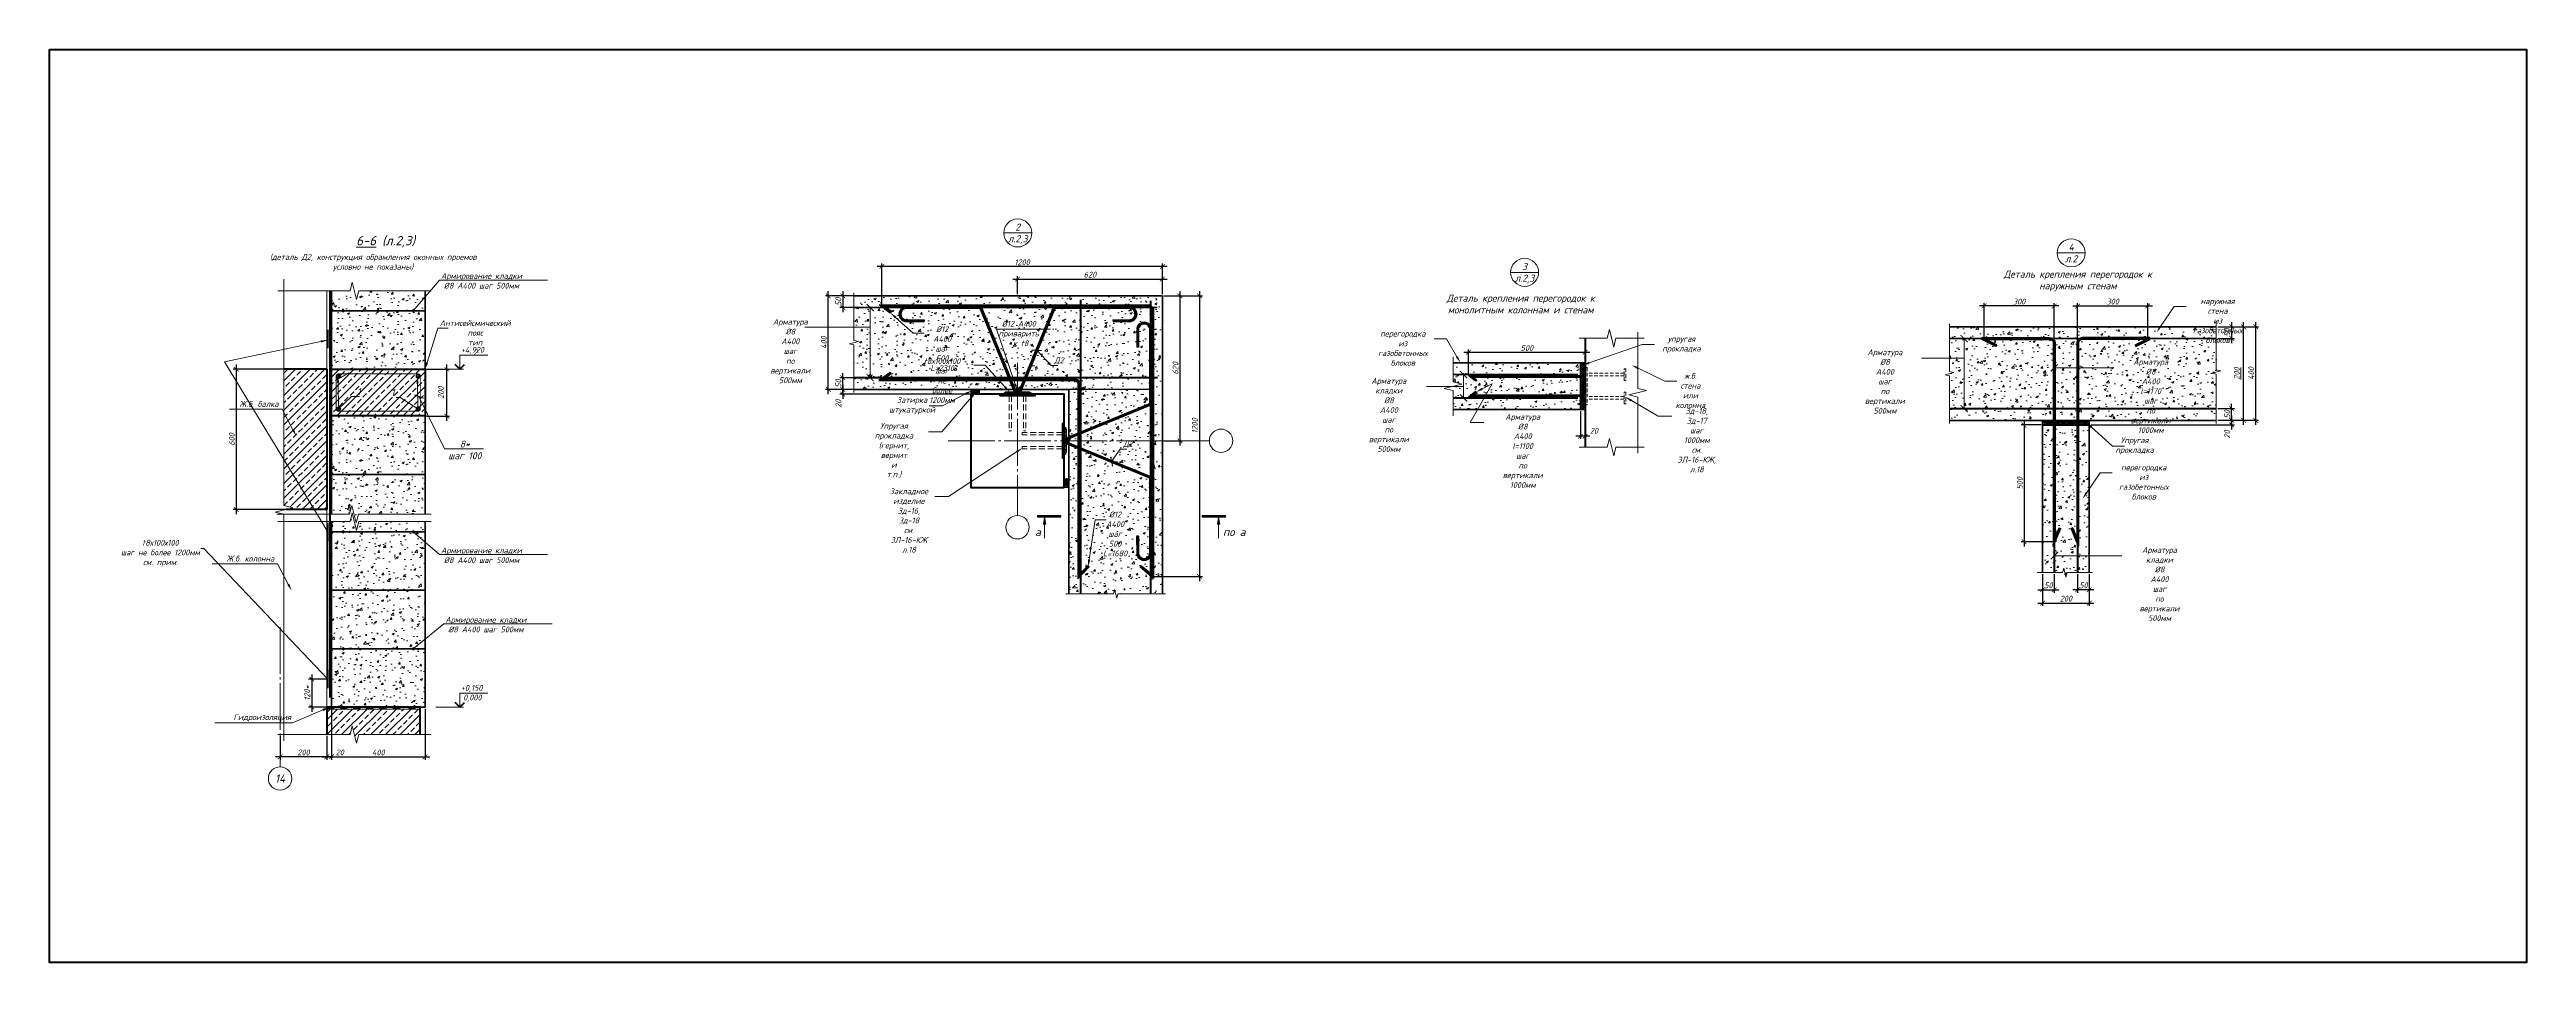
# Model space of a CAD drawing. Header units: millimetres. Extents: x -1807136 to 121189, y 23614 to 410608.
# Drawn here: x 13723 to 24318, y 23614 to 27520 of the extents above; entities that cross this region are included whole.
import ezdxf
from ezdxf import colors
from ezdxf.entities.mleader import LeaderData, LeaderLine
from ezdxf.enums import TextEntityAlignment as Align
from ezdxf.math import Vec2, Vec3

# ---------------------------------------------------------------- set-up
doc = ezdxf.new("R2010")
doc.units = ezdxf.units.MM
doc.header["$PDMODE"] = 3
for name, pattern in [('DASHED2', [0.375, 0.25, -0.125]), ('GOST2.303 5', [24, 20, -1.5, 1, -1.5]), ('HIDDEN', [0.375, 0.25, -0.125])]:
    doc.linetypes.add(name, pattern=pattern)
doc.layers.get('0').update_dxf_attribs({"lineweight": 5})
doc.layers.get('Defpoints').update_dxf_attribs({"lineweight": 0})
for name, color, linetype, lineweight in [('!!!Металл разрез', 7, 'Continuous', 35), ('#Cварка', 96, 'Continuous', 30), ('#Dimensions', 7, 'Continuous', 9), ('#Арматура', 152, 'Continuous', 30), ('#Бетон вид', 22, 'Continuous', 18), ('#Бетон разрез', 22, 'Continuous', 40), ('#Выноски', 7, 'Continuous', 15), ('#Газобетон', 152, 'Continuous', 35), ('#Границы штриховок', 7, 'Continuous', 20), ('#Оси', 7, 'Continuous', 9), ('#разм', 7, 'Continuous', 9), ('A-okno', 7, 'Continuous', 0), ('k_ Каркасы', 66, 'Continuous', 0), ('k_ Размеры', 7, 'Continuous', 15), ('Штриховка', 7, 'Continuous', 25)]:
    doc.layers.add(name, color=color, linetype=linetype, lineweight=lineweight)
doc.layers.add('#Hatch', color=7, linetype='Continuous', lineweight=5, true_color=0x525252)
doc.layers.add('#Арматура вид_2', color=7, linetype='Continuous', lineweight=35, true_color=0x616161)
doc.styles.add('GOST 2.304', font='isocpeui.ttf')
doc.styles.get("Standard").update_dxf_attribs({"font": 'arial.ttf'})
doc.styles.add('STEP PR', font='isocpeui.ttf')
doc.dimstyles.new('SPDS', dxfattribs={"dimscale": 10, "dimtxt": 2.5, "dimasz": 2, "dimexe": 1.25, "dimexo": 0.625, "dimtad": 1, "dimdec": 0, "dimrnd": 0.001, "dimtxsty": 'STEP PR', "dimblk": 'ARCHTICK', "dimcen": 2.5, "dimdle": 2, "dimclrd": 256, "dimclre": 256, "dimclrt": 7, "dimadec": 0, "dimazin": 2, "dimtfac": 0.75, "dimtdec": 0, "dimtmove": 1, "dimatfit": 3, "dimfxl": 1, "dimtolj": 1, "dimarcsym": 1})
pattern_1 = [(37.5, (-1317.9818, -5615.8792), (-0.08000156, 2.44706619), [0, -1.9304, 0, -2.159, 0, -2.06375]), (7.5, (-1317.9818, -5615.8792), (2.24761642, 3.5841255), [0, -1.0414, 0, -1.7399, 0, -0.66675]), (327.5, (-1319.544, -5615.8792), (3.95496185, 0.00718592), [0, -0.635, 0, -2.286, 0, -2.9845]), (317.5, (-1319.544, -5615.8792), (3.81778226, 1.11464662), [0, -0.3175, 0, -1.4986, 0, -1.7145])]
pattern_2 = [(45, (-1314.6951, -5615.8792), (-1.122532015, 1.122532015), []), (135, (-1314.6951, -5615.8792), (-1.122532015, -1.122532015), [])]
pattern_3 = [(315, (-13598.9252, 45024.1905), (1.122532015, 1.122532015), []), (45, (-13598.9252, 45024.1905), (-1.122532015, 1.122532015), [])]
pattern_4 = [(307.5, (-13598.9252, 45027.4771), (2.44706619, 0.08000156), [0, -1.9304, 0, -2.159, 0, -2.06375]), (277.5, (-13598.9252, 45027.477), (3.5841255, -2.24761642), [0, -1.0414, 0, -1.7399, 0, -0.66675]), (237.5, (-13598.9252, 45029.0392), (0.00718592, -3.95496185), [0, -0.635, 0, -2.286, 0, -2.9845]), (227.5, (-13598.9252, 45029.0392), (1.11464662, -3.81778226), [0, -0.3175, 0, -1.4986, 0, -1.7145])]

msp = doc.modelspace()

# ---------------------------------------------------------------- texts
at = {"layer": '#Dimensions', "style": 'STEP PR'}
msp.add_text('%%U6-6%%U (л.2,3)', height=40, dxfattribs=at).set_placement((15160.2, 26682.5), align=Align.CENTER)
at = {"layer": '#Оси', "linetype": 'Continuous', "ltscale": 100, "style": 'GOST 2.304'}
msp.add_text('14', height=35, dxfattribs=at).set_placement((14708.7, 24401.3), align=Align.MIDDLE_CENTER)

# ---------------------------------------------------------------- blocks, each defined once
blk = doc.blocks.new('*U645')
at = {"color": 0, "linetype": 'ByBlock', "lineweight": -2}
for p, q in [((10.37, 0), (10.68, 1.25)), ((10.68, 1.25), (11.3, -1.25)), ((10.37, 0), (0, 0)), ((11.3, -1.25), (11.62, 0)), ((21.98, 0), (11.62, 0))]:
    blk.add_line(p, q, dxfattribs=at)
blk = doc.blocks.new('*U644')
at = {"color": 0, "linetype": 'ByBlock', "lineweight": -2}
for p, q in [((10.31, 0), (10.62, 1.25)), ((10.62, 1.25), (11.24, -1.25)), ((10.31, 0), (0, 0)), ((11.24, -1.25), (11.56, 0)), ((21.86, 0), (11.56, 0))]:
    blk.add_line(p, q, dxfattribs=at)
blk = doc.blocks.new('*U643')
at = {"color": 0, "linetype": 'ByBlock', "lineweight": -2}
for p, q in [((10.31, 0), (10.62, 1.25)), ((10.62, 1.25), (11.24, -1.25)), ((10.31, 0), (0, 0)), ((11.24, -1.25), (11.56, 0)), ((21.86, 0), (11.56, 0))]:
    blk.add_line(p, q, dxfattribs=at)
blk = doc.blocks.new('*U642')
at = {"color": 0, "linetype": 'ByBlock', "lineweight": -2}
for p, q in [((32.28, 0), (32.59, 1.25)), ((32.59, 1.25), (33.22, -1.25)), ((32.28, 0), (0, 0)), ((33.22, -1.25), (33.53, 0)), ((65.81, 0), (33.53, 0))]:
    blk.add_line(p, q, dxfattribs=at)
blk = doc.blocks.new('*U352')
at = {"layer": '#разм', "ltscale": 100, "elevation": 0}
for points in [[(4577173, -920400), (4578375, -920400)], [(4577173, -921000), (4577173, -920400)], [(4576150, -921000), (4577323, -921000)]]:
    blk.add_lwpolyline(points, dxfattribs=at)
at = {"layer": 'A-okno', "color": 0, "lineweight": 50, "ltscale": 100, "elevation": 0}
for points in [[(4577173, -921000), (4576973, -920800)], [(4577173, -921000), (4577373, -920800)]]:
    blk.add_lwpolyline(points, dxfattribs=at)
at = {"layer": '#разм', "style": 'STEP PR'}
for tag, p in [('ОТМЕТКА', (4577216, -920299)), ('ПРИМЕЧАНИЕ', (4577314, -920711))]:
    blk.add_attdef(tag, p, '', height=250, dxfattribs=at)
blk = doc.blocks.new('_ArchTick')
at = {"color": 0, "linetype": 'ByBlock', "const_width": 0.15}
blk.add_lwpolyline([(-0.5, -0.5), (0.5, 0.5)], dxfattribs=at)
blk = doc.blocks.new('*D420')
at = {"layer": 'Defpoints', "color": 0, "transparency": 16777216}
for p in [(14913, 24827), (14844, 24707), (14917, 24707)]:
    blk.add_point(p, dxfattribs=at)
at = {"layer": 'k_ Размеры', "lineweight": -2, "transparency": 16777216}
for p, q in [((14906, 24827), (14831, 24827)), ((14844, 24847), (14844, 24687)), ((14910, 24707), (14831, 24707))]:
    blk.add_line(p, q, dxfattribs=at)
at = {"layer": 'k_ Размеры', "lineweight": -2, "transparency": 16777216, "xscale": 20, "yscale": 20, "zscale": 20}
for p, rotation in [((14844, 24827), 90), ((14844, 24707), 270)]:
    blk.add_blockref('_ArchTick', p, dxfattribs=dict(at, rotation=rotation))
at = {"layer": 'k_ Размеры', "color": 7, "transparency": 16777216, "insert": (14825, 24767), "char_height": 25, "attachment_point": 5, "rotation": 90, "style": 'STEP PR'}
blk.add_mtext('\\A1;120*', dxfattribs=at)
blk = doc.blocks.new('*D418')
at = {"layer": 'Defpoints', "color": 0, "lineweight": 40, "transparency": 16777216}
for p in [(14929, 24707), (14909, 24591), (14929, 24494)]:
    blk.add_point(p, dxfattribs=at)
at = {"layer": 'k_ Размеры', "lineweight": -2, "transparency": 16777216}
for p, q in [((14929, 24700), (14929, 24482)), ((14909, 24584), (14909, 24482)), ((14889, 24494), (14949, 24494))]:
    blk.add_line(p, q, dxfattribs=at)
at = {"layer": 'k_ Размеры', "lineweight": -2, "transparency": 16777216, "xscale": 20, "yscale": 20, "zscale": 20, "rotation": 180}
blk.add_blockref('_ArchTick', (14909, 24494), dxfattribs=at)
at = {"layer": 'k_ Размеры', "lineweight": -2, "transparency": 16777216, "xscale": 20, "yscale": 20, "zscale": 20}
blk.add_blockref('_ArchTick', (14929, 24494), dxfattribs=at)
at = {"layer": 'k_ Размеры', "color": 7, "transparency": 16777216, "insert": (14964, 24513), "char_height": 25, "attachment_point": 5, "style": 'STEP PR'}
blk.add_mtext('\\A1;20', dxfattribs=at)
blk = doc.blocks.new('*D419')
at = {"layer": 'Defpoints', "color": 0, "transparency": 16777216}
for p in [(14929, 24707), (15329, 24707), (15329, 24494)]:
    blk.add_point(p, dxfattribs=at)
at = {"layer": 'k_ Размеры', "lineweight": -2, "transparency": 16777216}
for p, q in [((14929, 24700), (14929, 24482)), ((15329, 24700), (15329, 24482)), ((14909, 24494), (15349, 24494))]:
    blk.add_line(p, q, dxfattribs=at)
at = {"layer": 'k_ Размеры', "lineweight": -2, "transparency": 16777216, "xscale": 20, "yscale": 20, "zscale": 20, "rotation": 180}
blk.add_blockref('_ArchTick', (14929, 24494), dxfattribs=at)
at = {"layer": 'k_ Размеры', "lineweight": -2, "transparency": 16777216, "xscale": 20, "yscale": 20, "zscale": 20}
blk.add_blockref('_ArchTick', (15329, 24494), dxfattribs=at)
at = {"layer": 'k_ Размеры', "color": 7, "transparency": 16777216, "insert": (15129, 24513), "char_height": 25, "attachment_point": 5, "style": 'STEP PR'}
blk.add_mtext('\\A1;400', dxfattribs=at)
blk = doc.blocks.new('Г.б.250х400')
at = {"layer": '#Hatch'}
h = blk.add_hatch(dxfattribs=at)
h.set_pattern_fill('AR-CONC', color=256, scale=0.5)
h.paths.add_polyline_path([(400, 250), (0, 250), (0, 0), (400, 0)])
at = {"layer": '#Газобетон'}
blk.add_lwpolyline([(0, 0), (400, 0), (400, 250), (0, 250)], close=True, dxfattribs=at)
blk = doc.blocks.new('*U46')
at = {"layer": '#Арматура', "lineweight": 0}
h = blk.add_hatch(dxfattribs=at)
h.set_pattern_fill('ANSI31', scale=0.8)
edge = h.paths.add_edge_path()
edge.add_arc((0, 4), 4, 0, 360)
blk.add_circle((0, 4), 4)
blk = doc.blocks.new('*U28')
at = {"layer": '#Арматура', "lineweight": 0}
h = blk.add_hatch(dxfattribs=at)
h.set_pattern_fill('ANSI31', scale=1.6)
edge = h.paths.add_edge_path()
edge.add_arc((0, 8), 8, 0, 360)
blk.add_circle((0, 8), 8)
blk = doc.blocks.new('*U641')
at = {"color": 0, "linetype": 'ByBlock', "lineweight": -2}
for p, q in [((10.31, 0), (10.62, 1.25)), ((10.62, 1.25), (11.24, -1.25)), ((10.31, 0), (0, 0)), ((11.24, -1.25), (11.56, 0)), ((21.86, 0), (11.56, 0))]:
    blk.add_line(p, q, dxfattribs=at)
blk = doc.blocks.new('*D421')
at = {"layer": '#Dimensions', "lineweight": -2, "transparency": 16777216}
for p, q in [((15422, 25932), (15422, 26172)), ((15335, 26152), (15434, 26152)), ((15335, 25952), (15434, 25952))]:
    blk.add_line(p, q, dxfattribs=at)
at = {"layer": 'Defpoints', "color": 0, "lineweight": 40, "transparency": 16777216}
for p in [(15329, 26152), (15422, 26152), (15329, 25952)]:
    blk.add_point(p, dxfattribs=at)
at = {"layer": '#Dimensions', "lineweight": -2, "transparency": 16777216, "xscale": 20, "yscale": 20, "zscale": 20}
for p, rotation in [((15422, 26152), 90), ((15422, 25952), 270)]:
    blk.add_blockref('_ArchTick', p, dxfattribs=dict(at, rotation=rotation))
at = {"layer": '#Dimensions', "transparency": 16777216, "insert": (15397, 26052), "char_height": 25, "attachment_point": 5, "rotation": 90, "style": 'STEP PR'}
blk.add_mtext('\\A1;200', dxfattribs=at)
blk = doc.blocks.new('*U96')
at = {"layer": '#разм', "ltscale": 100, "elevation": 0}
for points in [[(4577173, -920400), (4578375, -920400)], [(4577173, -921000), (4577173, -920400)], [(4575899, -921000), (4577323, -921000)]]:
    blk.add_lwpolyline(points, dxfattribs=at)
at = {"layer": 'A-okno', "color": 0, "lineweight": 50, "ltscale": 100, "elevation": 0}
for points in [[(4577173, -921000), (4576973, -920800)], [(4577173, -921000), (4577373, -920800)]]:
    blk.add_lwpolyline(points, dxfattribs=at)
at = {"layer": '#разм', "style": 'STEP PR'}
for tag, p in [('ОТМЕТКА', (4577216, -920299)), ('ПРИМЕЧАНИЕ', (4577314, -920711))]:
    blk.add_attdef(tag, p, '', height=250, dxfattribs=at)
blk = doc.blocks.new('*U243')
at = {"color": 0, "linetype": 'ByBlock', "lineweight": -2}
for p, q in [((13.58, 0), (13.9, 1.25)), ((13.9, 1.25), (14.52, -1.25)), ((13.58, 0), (0, 0)), ((14.52, -1.25), (14.83, 0)), ((28.42, 0), (14.83, 0))]:
    blk.add_line(p, q, dxfattribs=at)
blk = doc.blocks.new('*U244')
at = {"layer": '#Арматура', "lineweight": 0}
h = blk.add_hatch(dxfattribs=at)
h.set_pattern_fill('ANSI31', scale=1.2)
edge = h.paths.add_edge_path()
edge.add_arc((0, 6), 6, 0, 360)
blk.add_circle((0, 6), 6)
blk = doc.blocks.new('*D450')
at = {"layer": 'Defpoints', "color": 0, "transparency": 16777216}
for p in [(17054, 26466), (18436, 26466), (18436, 26066)]:
    blk.add_point(p, dxfattribs=at)
at = {"layer": 'k_ Размеры', "lineweight": -2, "transparency": 16777216}
for p, q in [((18429, 26466), (17042, 26466)), ((17054, 26046), (17054, 26486)), ((18429, 26066), (17042, 26066))]:
    blk.add_line(p, q, dxfattribs=at)
at = {"layer": 'k_ Размеры', "lineweight": -2, "transparency": 16777216, "xscale": 20, "yscale": 20, "zscale": 20}
for p, rotation in [((17054, 26466), 90), ((17054, 26066), 270)]:
    blk.add_blockref('_ArchTick', p, dxfattribs=dict(at, rotation=rotation))
at = {"layer": 'k_ Размеры', "color": 7, "transparency": 16777216, "insert": (17035, 26266), "char_height": 25, "attachment_point": 5, "rotation": 90, "style": 'STEP PR'}
blk.add_mtext('\\A1;400', dxfattribs=at)
blk = doc.blocks.new('*D451')
at = {"layer": 'Defpoints', "color": 0, "lineweight": 40, "transparency": 16777216}
for p in [(17116, 26116), (18436, 26116), (18436, 26066)]:
    blk.add_point(p, dxfattribs=at)
at = {"layer": 'k_ Размеры', "lineweight": -2, "transparency": 16777216}
for p, q in [((18429, 26116), (17103, 26116)), ((18429, 26066), (17103, 26066)), ((17116, 26046), (17116, 26136))]:
    blk.add_line(p, q, dxfattribs=at)
at = {"layer": 'k_ Размеры', "lineweight": -2, "transparency": 16777216, "xscale": 20, "yscale": 20, "zscale": 20}
for p, rotation in [((17116, 26116), 90), ((17116, 26066), 270)]:
    blk.add_blockref('_ArchTick', p, dxfattribs=dict(at, rotation=rotation))
at = {"layer": 'k_ Размеры', "color": 7, "transparency": 16777216, "insert": (17097, 26091), "char_height": 25, "attachment_point": 5, "rotation": 90, "style": 'STEP PR'}
blk.add_mtext('\\A1;50', dxfattribs=at)
blk = doc.blocks.new('*D452')
at = {"layer": 'Defpoints', "color": 0, "lineweight": 40, "transparency": 16777216}
for p in [(17116, 26416), (18436, 26466), (18436, 26416)]:
    blk.add_point(p, dxfattribs=at)
at = {"layer": 'k_ Размеры', "lineweight": -2, "transparency": 16777216}
for p, q in [((18429, 26466), (17103, 26466)), ((18429, 26416), (17103, 26416)), ((17116, 26486), (17116, 26396))]:
    blk.add_line(p, q, dxfattribs=at)
at = {"layer": 'k_ Размеры', "lineweight": -2, "transparency": 16777216, "xscale": 20, "yscale": 20, "zscale": 20}
for p, rotation in [((17116, 26466), 90), ((17116, 26416), 270)]:
    blk.add_blockref('_ArchTick', p, dxfattribs=dict(at, rotation=rotation))
at = {"layer": 'k_ Размеры', "color": 7, "transparency": 16777216, "insert": (17097, 26441), "char_height": 25, "attachment_point": 5, "rotation": 90, "style": 'STEP PR'}
blk.add_mtext('\\A1;50', dxfattribs=at)
blk = doc.blocks.new('*D453')
at = {"layer": 'Defpoints', "color": 0, "transparency": 16777216}
for p in [(18436, 26066), (17116, 26046), (18063, 26046)]:
    blk.add_point(p, dxfattribs=at)
at = {"layer": 'k_ Размеры', "lineweight": -2, "transparency": 16777216}
for p, q in [((18429, 26066), (17103, 26066)), ((17116, 26086), (17116, 26026)), ((18057, 26046), (17103, 26046))]:
    blk.add_line(p, q, dxfattribs=at)
at = {"layer": 'k_ Размеры', "lineweight": -2, "transparency": 16777216, "xscale": 20, "yscale": 20, "zscale": 20}
for p, rotation in [((17116, 26066), 90), ((17116, 26046), 270)]:
    blk.add_blockref('_ArchTick', p, dxfattribs=dict(at, rotation=rotation))
at = {"layer": 'k_ Размеры', "color": 7, "transparency": 16777216, "insert": (17097, 26005), "char_height": 25, "attachment_point": 5, "rotation": 90, "style": 'STEP PR'}
blk.add_mtext('\\A1;20', dxfattribs=at)
blk = doc.blocks.new('*U251')
for p, q in [((-0.5, 0.5), (0.5, -0.5)), ((0.5, 0.5), (-0.5, -0.5)), ((1.5, 0.5), (2.5, -0.5)), ((2.5, 0.5), (1.5, -0.5)), ((3.5, 0.5), (4.5, -0.5)), ((4.5, 0.5), (3.5, -0.5))]:
    blk.add_line(p, q)
blk = doc.blocks.new('_None')
blk = doc.blocks.new('*U605')
at = {"color": 0, "linetype": 'ByBlock', "lineweight": -2}
blk.add_lwpolyline([(-6, 0), (6, 0)], dxfattribs=at)
blk.add_circle((0, 0), 6, dxfattribs=at)
for tag, p in [('Узел', (0, 2.5)), ('Лист', (0, -2.5))]:
    blk.add_attdef(tag, text='', height=3, dxfattribs=at).set_placement(p, align=Align.MIDDLE_CENTER)
blk = doc.blocks.new('*U458')
at = {"ltscale": 100}
h = blk.add_hatch(color=256, dxfattribs=at)
h.dxf.hatch_style = 1
h.paths.add_polyline_path([(-335, 770), (-335, 700), (665, 700), (665, 770)])
h = blk.add_hatch(color=256, dxfattribs=at)
h.dxf.hatch_style = 1
h.paths.add_polyline_path([(-85, 400), (-35, 400), (15, 400), (-35, 700)])
at = {"linetype": 'Continuous', "ltscale": 100}
for p, q in [((-335, 770), (-335, 700)), ((665, 770), (-335, 770)), ((-335, 700), (665, 700)), ((-35, 700), (-85, 400)), ((-85, 400), (-35, 400)), ((-35, 700), (15, 400)), ((15, 400), (-35, 400))]:
    blk.add_line(p, q, dxfattribs=at)
at = {"linetype": 'Continuous', "ltscale": 100, "extrusion": (-1, 1e-16, 0), "elevation": 35}
blk.add_lwpolyline([(190, 0), (-400, 0)], dxfattribs=at)
at = {"linetype": 'Continuous', "ltscale": 100}
blk.add_lwpolyline([(665, 770), (665, 700)], dxfattribs=at)
at = {"ltscale": 100, "style": 'STEP PR'}
blk.add_attdef('Nh', text='', height=350, dxfattribs=at).set_placement((-192, -102), align=Align.RIGHT)
blk = doc.blocks.new('*D454')
at = {"layer": 'Defpoints', "color": 0, "transparency": 16777216}
for p in [(17283, 26592), (17283, 26424), (18483, 26466)]:
    blk.add_point(p, dxfattribs=at)
at = {"layer": 'k_ Размеры', "lineweight": -2, "transparency": 16777216}
for p, q in [((17283, 26431), (17283, 26604)), ((18483, 26473), (18483, 26604)), ((18503, 26592), (17263, 26592))]:
    blk.add_line(p, q, dxfattribs=at)
at = {"layer": 'k_ Размеры', "lineweight": -2, "transparency": 16777216, "xscale": 20, "yscale": 20, "zscale": 20, "rotation": 180}
blk.add_blockref('_ArchTick', (17283, 26592), dxfattribs=at)
at = {"layer": 'k_ Размеры', "lineweight": -2, "transparency": 16777216, "xscale": 20, "yscale": 20, "zscale": 20}
blk.add_blockref('_ArchTick', (18483, 26592), dxfattribs=at)
at = {"layer": 'k_ Размеры', "color": 7, "transparency": 16777216, "insert": (17883, 26610), "char_height": 25, "attachment_point": 5, "style": 'STEP PR'}
blk.add_mtext('\\A1;1200', dxfattribs=at)
blk = doc.blocks.new('*D455')
at = {"layer": 'Defpoints', "color": 0, "transparency": 16777216}
for p in [(18483, 26466), (18441, 25266), (18642, 25266)]:
    blk.add_point(p, dxfattribs=at)
at = {"layer": 'k_ Размеры', "lineweight": -2, "transparency": 16777216}
for p, q in [((18489, 26466), (18654, 26466)), ((18642, 26486), (18642, 25246)), ((18447, 25266), (18654, 25266))]:
    blk.add_line(p, q, dxfattribs=at)
at = {"layer": 'k_ Размеры', "lineweight": -2, "transparency": 16777216, "xscale": 20, "yscale": 20, "zscale": 20}
for p, rotation in [((18642, 26466), 90), ((18642, 25266), 270)]:
    blk.add_blockref('_ArchTick', p, dxfattribs=dict(at, rotation=rotation))
at = {"layer": 'k_ Размеры', "color": 7, "transparency": 16777216, "insert": (18622, 25910), "char_height": 25, "attachment_point": 5, "rotation": 90, "style": 'STEP PR'}
blk.add_mtext('\\A1;1200', dxfattribs=at)
blk = doc.blocks.new('*D456')
at = {"layer": 'Defpoints', "color": 0, "transparency": 16777216}
for p in [(18483, 26466), (18483, 25846), (18558, 25846)]:
    blk.add_point(p, dxfattribs=at)
at = {"layer": 'k_ Размеры', "lineweight": -2, "transparency": 16777216}
for p, q in [((18489, 26466), (18570, 26466)), ((18558, 26486), (18558, 25826)), ((18489, 25846), (18570, 25846))]:
    blk.add_line(p, q, dxfattribs=at)
at = {"layer": 'k_ Размеры', "lineweight": -2, "transparency": 16777216, "xscale": 20, "yscale": 20, "zscale": 20}
for p, rotation in [((18558, 26466), 90), ((18558, 25846), 270)]:
    blk.add_blockref('_ArchTick', p, dxfattribs=dict(at, rotation=rotation))
at = {"layer": 'k_ Размеры', "color": 7, "transparency": 16777216, "insert": (18539, 26156), "char_height": 25, "attachment_point": 5, "rotation": 90, "style": 'STEP PR'}
blk.add_mtext('\\A1;620', dxfattribs=at)
blk = doc.blocks.new('*D457')
at = {"layer": 'Defpoints', "color": 0, "transparency": 16777216}
for p in [(18483, 26538), (17863, 26466), (18483, 26466)]:
    blk.add_point(p, dxfattribs=at)
at = {"layer": 'k_ Размеры', "lineweight": -2, "transparency": 16777216}
for p, q in [((17843, 26538), (18503, 26538)), ((17863, 26473), (17863, 26551)), ((18483, 26473), (18483, 26551))]:
    blk.add_line(p, q, dxfattribs=at)
at = {"layer": 'k_ Размеры', "lineweight": -2, "transparency": 16777216, "xscale": 20, "yscale": 20, "zscale": 20, "rotation": 180}
blk.add_blockref('_ArchTick', (17863, 26538), dxfattribs=at)
at = {"layer": 'k_ Размеры', "lineweight": -2, "transparency": 16777216, "xscale": 20, "yscale": 20, "zscale": 20}
blk.add_blockref('_ArchTick', (18483, 26538), dxfattribs=at)
at = {"layer": 'k_ Размеры', "color": 7, "transparency": 16777216, "insert": (18173, 26557), "char_height": 25, "attachment_point": 5, "style": 'STEP PR'}
blk.add_mtext('\\A1;620', dxfattribs=at)
blk = doc.blocks.new('*U459')
at = {"ltscale": 100}
h = blk.add_hatch(color=256, dxfattribs=at)
h.dxf.hatch_style = 1
h.paths.add_polyline_path([(665, 770), (665, 700), (1665, 700), (1665, 770)])
h = blk.add_hatch(color=256, dxfattribs=at)
h.dxf.hatch_style = 1
h.paths.add_polyline_path([(1415, 400), (1365, 400), (1315, 400), (1365, 700)])
at = {"linetype": 'Continuous', "ltscale": 100}
for p, q in [((665, 770), (1665, 770)), ((1665, 700), (665, 700)), ((1365, 700), (1315, 400)), ((1315, 400), (1365, 400)), ((1365, 700), (1415, 400)), ((1415, 400), (1365, 400)), ((1665, 770), (1665, 700))]:
    blk.add_line(p, q, dxfattribs=at)
blk.add_lwpolyline([(665, 770), (665, 700)], dxfattribs=at)
at = {"linetype": 'Continuous', "ltscale": 100, "extrusion": (1, 1e-16, 0), "elevation": 1365}
blk.add_lwpolyline([(-190, 0), (400, 0)], dxfattribs=at)
at = {"ltscale": 100, "style": 'STEP PR'}
blk.add_attdef('Nh', text='', height=350, dxfattribs=at).set_placement((1799, -102), align=Align.RIGHT)
blk = doc.blocks.new('*U460')
at = {"color": 0, "linetype": 'ByBlock', "lineweight": -2}
for p, q in [((13.58, 0), (13.9, 1.25)), ((13.9, 1.25), (14.52, -1.25)), ((13.58, 0), (0, 0)), ((14.52, -1.25), (14.83, 0)), ((28.42, 0), (14.83, 0))]:
    blk.add_line(p, q, dxfattribs=at)
blk = doc.blocks.new('*U312')
at = {"color": 0, "linetype": 'ByBlock', "lineweight": -2}
for p, q in [((3.58, 0), (3.9, 1.25)), ((3.9, 1.25), (4.52, -1.25)), ((3.58, 0), (0, 0)), ((4.52, -1.25), (4.83, 0)), ((8.42, 0), (4.83, 0))]:
    blk.add_line(p, q, dxfattribs=at)
blk = doc.blocks.new('*U461')
at = {"color": 0, "linetype": 'ByBlock', "lineweight": -2}
for p, q in [((4.02, 0), (4.33, 1.25)), ((4.33, 1.25), (4.96, -1.25)), ((4.02, 0), (0, 0)), ((4.96, -1.25), (5.27, 0)), ((9.29, 0), (5.27, 0))]:
    blk.add_line(p, q, dxfattribs=at)
blk = doc.blocks.new('*U467')
at = {"color": 0, "linetype": 'ByBlock', "lineweight": -2}
for p, q in [((4.02, 0), (4.33, 1.25)), ((4.33, 1.25), (4.95, -1.25)), ((4.02, 0), (0, 0)), ((4.95, -1.25), (5.27, 0)), ((9.28, 0), (5.27, 0))]:
    blk.add_line(p, q, dxfattribs=at)
blk = doc.blocks.new('*U462')
for p, q in [((-0.5, 0.5), (0.5, -0.5)), ((0.5, 0.5), (-0.5, -0.5)), ((1.5, 0.5), (2.5, -0.5)), ((2.5, 0.5), (1.5, -0.5)), ((3.5, 0.5), (4.5, -0.5)), ((4.5, 0.5), (3.5, -0.5)), ((5.5, 0.5), (6.5, -0.5)), ((6.5, 0.5), (5.5, -0.5)), ((7.5, 0.5), (8.5, -0.5)), ((8.5, 0.5), (7.5, -0.5))]:
    blk.add_line(p, q)
blk = doc.blocks.new('*D463')
at = {"layer": 'Defpoints', "color": 0, "transparency": 16777216}
for p in [(20271, 25980), (20291, 25980), (20271, 25866)]:
    blk.add_point(p, dxfattribs=at)
at = {"layer": 'k_ Размеры', "lineweight": -2, "transparency": 16777216}
for p, q in [((20271, 25973), (20271, 25854)), ((20291, 25973), (20291, 25854)), ((20311, 25866), (20251, 25866))]:
    blk.add_line(p, q, dxfattribs=at)
at = {"layer": 'k_ Размеры', "lineweight": -2, "transparency": 16777216, "xscale": 20, "yscale": 20, "zscale": 20, "rotation": 180}
blk.add_blockref('_ArchTick', (20271, 25866), dxfattribs=at)
at = {"layer": 'k_ Размеры', "lineweight": -2, "transparency": 16777216, "xscale": 20, "yscale": 20, "zscale": 20}
blk.add_blockref('_ArchTick', (20291, 25866), dxfattribs=at)
at = {"layer": 'k_ Размеры', "color": 7, "transparency": 16777216, "insert": (20329, 25889), "char_height": 25, "attachment_point": 5, "style": 'STEP PR'}
blk.add_mtext('\\A1;20', dxfattribs=at)
blk = doc.blocks.new('*D464')
at = {"layer": 'Defpoints', "color": 0, "transparency": 16777216}
for p in [(20291, 26225), (19792, 26126), (20291, 26160)]:
    blk.add_point(p, dxfattribs=at)
at = {"layer": 'k_ Размеры', "lineweight": -2, "transparency": 16777216}
for p, q in [((19772, 26225), (20311, 26225)), ((19792, 26132), (19792, 26237)), ((20291, 26166), (20291, 26237))]:
    blk.add_line(p, q, dxfattribs=at)
at = {"layer": 'k_ Размеры', "lineweight": -2, "transparency": 16777216, "xscale": 20, "yscale": 20, "zscale": 20, "rotation": 180}
blk.add_blockref('_ArchTick', (19792, 26225), dxfattribs=at)
at = {"layer": 'k_ Размеры', "lineweight": -2, "transparency": 16777216, "xscale": 20, "yscale": 20, "zscale": 20}
blk.add_blockref('_ArchTick', (20291, 26225), dxfattribs=at)
at = {"layer": 'k_ Размеры', "color": 7, "transparency": 16777216, "insert": (20042, 26243), "char_height": 25, "attachment_point": 5, "style": 'STEP PR'}
blk.add_mtext('\\A1;500', dxfattribs=at)
blk = doc.blocks.new('*U242')
at = {"color": 0, "linetype": 'ByBlock', "lineweight": -2}
for p, q in [((14.02, 0), (14.33, 1.25)), ((14.33, 1.25), (14.96, -1.25)), ((14.02, 0), (0, 0)), ((14.96, -1.25), (15.27, 0)), ((29.29, 0), (15.27, 0))]:
    blk.add_line(p, q, dxfattribs=at)
blk = doc.blocks.new('*D468')
at = {"layer": 'Defpoints', "color": 0, "lineweight": 40, "transparency": 16777216}
for p in [(22991, 26334), (23160, 26334), (22991, 25934)]:
    blk.add_point(p, dxfattribs=at)
at = {"layer": 'k_ Размеры', "lineweight": -2, "transparency": 16777216}
for p, q in [((22998, 26334), (23172, 26334)), ((23160, 25914), (23160, 26354)), ((22998, 25934), (23172, 25934))]:
    blk.add_line(p, q, dxfattribs=at)
at = {"layer": 'k_ Размеры', "lineweight": -2, "transparency": 16777216, "xscale": 20, "yscale": 20, "zscale": 20}
for p, rotation in [((23160, 26334), 90), ((23160, 25934), 270)]:
    blk.add_blockref('_ArchTick', p, dxfattribs=dict(at, rotation=rotation))
at = {"layer": 'k_ Размеры', "color": 7, "transparency": 16777216, "insert": (23141, 26134), "char_height": 25, "attachment_point": 5, "rotation": 90, "style": 'STEP PR'}
blk.add_mtext('\\A1;400', dxfattribs=at)
blk = doc.blocks.new('*D469')
at = {"layer": 'Defpoints', "color": 0, "transparency": 16777216}
for p in [(22991, 26334), (23108, 26334), (22991, 25934)]:
    blk.add_point(p, dxfattribs=at)
at = {"layer": 'k_ Размеры', "lineweight": -2, "transparency": 16777216}
for p, q in [((22998, 26334), (23120, 26334)), ((23108, 25914), (23108, 26354)), ((22998, 25934), (23120, 25934))]:
    blk.add_line(p, q, dxfattribs=at)
at = {"layer": 'k_ Размеры', "lineweight": -2, "transparency": 16777216, "xscale": 20, "yscale": 20, "zscale": 20}
for p, rotation in [((23108, 26334), 90), ((23108, 25934), 270)]:
    blk.add_blockref('_ArchTick', p, dxfattribs=dict(at, rotation=rotation))
at = {"layer": 'k_ Размеры', "color": 7, "transparency": 16777216, "insert": (23079, 26134), "char_height": 25, "attachment_point": 5, "rotation": 90, "style": 'STEP PR'}
blk.add_mtext('\\A1;\\L200', dxfattribs=at)
blk = doc.blocks.new('*D470')
at = {"layer": 'Defpoints', "color": 0, "lineweight": 40, "transparency": 16777216}
for p in [(22991, 25984), (23057, 25984), (22991, 25934)]:
    blk.add_point(p, dxfattribs=at)
at = {"layer": 'k_ Размеры', "lineweight": -2, "transparency": 16777216}
for p, q in [((22998, 25984), (23069, 25984)), ((23057, 25914), (23057, 26004)), ((22998, 25934), (23069, 25934))]:
    blk.add_line(p, q, dxfattribs=at)
at = {"layer": 'k_ Размеры', "lineweight": -2, "transparency": 16777216, "xscale": 20, "yscale": 20, "zscale": 20}
for p, rotation in [((23057, 25984), 90), ((23057, 25934), 270)]:
    blk.add_blockref('_ArchTick', p, dxfattribs=dict(at, rotation=rotation))
at = {"layer": 'k_ Размеры', "color": 7, "transparency": 16777216, "insert": (23038, 25959), "char_height": 25, "attachment_point": 5, "rotation": 90, "style": 'STEP PR'}
blk.add_mtext('\\A1;50', dxfattribs=at)
blk = doc.blocks.new('*D471')
at = {"layer": 'Defpoints', "color": 0, "lineweight": 40, "transparency": 16777216}
for p in [(22991, 26334), (22991, 26284), (23057, 26284)]:
    blk.add_point(p, dxfattribs=at)
at = {"layer": 'k_ Размеры', "lineweight": -2, "transparency": 16777216}
for p, q in [((22998, 26334), (23069, 26334)), ((22998, 26284), (23069, 26284)), ((23057, 26354), (23057, 26264))]:
    blk.add_line(p, q, dxfattribs=at)
at = {"layer": 'k_ Размеры', "lineweight": -2, "transparency": 16777216, "xscale": 20, "yscale": 20, "zscale": 20}
for p, rotation in [((23057, 26334), 90), ((23057, 26284), 270)]:
    blk.add_blockref('_ArchTick', p, dxfattribs=dict(at, rotation=rotation))
at = {"layer": 'k_ Размеры', "color": 7, "transparency": 16777216, "insert": (23038, 26309), "char_height": 25, "attachment_point": 5, "rotation": 90, "style": 'STEP PR'}
blk.add_mtext('\\A1;50', dxfattribs=at)
blk = doc.blocks.new('*D472')
at = {"layer": 'Defpoints', "color": 0, "transparency": 16777216}
for p in [(22448, 25914), (22991, 25934), (23057, 25914)]:
    blk.add_point(p, dxfattribs=at)
at = {"layer": 'k_ Размеры', "lineweight": -2, "transparency": 16777216}
for p, q in [((22454, 25914), (23069, 25914)), ((22998, 25934), (23069, 25934)), ((23057, 25954), (23057, 25894))]:
    blk.add_line(p, q, dxfattribs=at)
at = {"layer": 'k_ Размеры', "lineweight": -2, "transparency": 16777216, "xscale": 20, "yscale": 20, "zscale": 20}
for p, rotation in [((23057, 25934), 90), ((23057, 25914), 270)]:
    blk.add_blockref('_ArchTick', p, dxfattribs=dict(at, rotation=rotation))
at = {"layer": 'k_ Размеры', "color": 7, "transparency": 16777216, "insert": (23038, 25873), "char_height": 25, "attachment_point": 5, "rotation": 90, "style": 'STEP PR'}
blk.add_mtext('\\A1;20', dxfattribs=at)
blk = doc.blocks.new('*U473')
at = {"color": 0, "linetype": 'ByBlock', "lineweight": -2}
for p, q in [((7.24, 0), (7.55, 1.25)), ((7.55, 1.25), (8.18, -1.25)), ((7.24, 0), (0, 0)), ((8.18, -1.25), (8.49, 0)), ((15.73, 0), (8.49, 0))]:
    blk.add_line(p, q, dxfattribs=at)
blk = doc.blocks.new('*D474')
at = {"layer": 'Defpoints', "color": 0, "transparency": 16777216}
for p in [(22248, 25282), (22448, 25282), (22448, 25152)]:
    blk.add_point(p, dxfattribs=at)
at = {"layer": 'k_ Размеры', "lineweight": -2, "transparency": 16777216}
for p, q in [((22248, 25276), (22248, 25140)), ((22448, 25276), (22448, 25140)), ((22228, 25152), (22468, 25152))]:
    blk.add_line(p, q, dxfattribs=at)
at = {"layer": 'k_ Размеры', "lineweight": -2, "transparency": 16777216, "xscale": 20, "yscale": 20, "zscale": 20, "rotation": 180}
blk.add_blockref('_ArchTick', (22248, 25152), dxfattribs=at)
at = {"layer": 'k_ Размеры', "lineweight": -2, "transparency": 16777216, "xscale": 20, "yscale": 20, "zscale": 20}
blk.add_blockref('_ArchTick', (22448, 25152), dxfattribs=at)
at = {"layer": 'k_ Размеры', "color": 7, "transparency": 16777216, "insert": (22348, 25171), "char_height": 25, "attachment_point": 5, "style": 'STEP PR'}
blk.add_mtext('\\A1;200', dxfattribs=at)
blk = doc.blocks.new('*D475')
at = {"layer": 'Defpoints', "color": 0, "transparency": 16777216}
for p in [(22248, 25282), (22298, 25282), (22298, 25209)]:
    blk.add_point(p, dxfattribs=at)
at = {"layer": 'k_ Размеры', "lineweight": -2, "transparency": 16777216}
for p, q in [((22248, 25276), (22248, 25196)), ((22298, 25276), (22298, 25196)), ((22228, 25209), (22318, 25209))]:
    blk.add_line(p, q, dxfattribs=at)
at = {"layer": 'k_ Размеры', "lineweight": -2, "transparency": 16777216, "xscale": 20, "yscale": 20, "zscale": 20, "rotation": 180}
blk.add_blockref('_ArchTick', (22248, 25209), dxfattribs=at)
at = {"layer": 'k_ Размеры', "lineweight": -2, "transparency": 16777216, "xscale": 20, "yscale": 20, "zscale": 20}
blk.add_blockref('_ArchTick', (22298, 25209), dxfattribs=at)
at = {"layer": 'k_ Размеры', "color": 7, "transparency": 16777216, "insert": (22273, 25228), "char_height": 25, "attachment_point": 5, "style": 'STEP PR'}
blk.add_mtext('\\A1;50', dxfattribs=at)
blk = doc.blocks.new('*D476')
at = {"layer": 'Defpoints', "color": 0, "transparency": 16777216}
for p in [(22398, 25282), (22448, 25282), (22398, 25209)]:
    blk.add_point(p, dxfattribs=at)
at = {"layer": 'k_ Размеры', "lineweight": -2, "transparency": 16777216}
for p, q in [((22398, 25276), (22398, 25196)), ((22448, 25276), (22448, 25196)), ((22468, 25209), (22378, 25209))]:
    blk.add_line(p, q, dxfattribs=at)
at = {"layer": 'k_ Размеры', "lineweight": -2, "transparency": 16777216, "xscale": 20, "yscale": 20, "zscale": 20, "rotation": 180}
blk.add_blockref('_ArchTick', (22398, 25209), dxfattribs=at)
at = {"layer": 'k_ Размеры', "lineweight": -2, "transparency": 16777216, "xscale": 20, "yscale": 20, "zscale": 20}
blk.add_blockref('_ArchTick', (22448, 25209), dxfattribs=at)
at = {"layer": 'k_ Размеры', "color": 7, "transparency": 16777216, "insert": (22423, 25228), "char_height": 25, "attachment_point": 5, "style": 'STEP PR'}
blk.add_mtext('\\A1;50', dxfattribs=at)
blk = doc.blocks.new('*D477')
at = {"layer": 'Defpoints', "color": 0, "transparency": 16777216}
for p in [(21998, 26423), (21998, 26284), (22298, 26264)]:
    blk.add_point(p, dxfattribs=at)
at = {"layer": 'k_ Размеры', "lineweight": -2, "transparency": 16777216}
for p, q in [((22318, 26423), (21978, 26423)), ((21998, 26290), (21998, 26435)), ((22298, 26270), (22298, 26435))]:
    blk.add_line(p, q, dxfattribs=at)
at = {"layer": 'k_ Размеры', "lineweight": -2, "transparency": 16777216, "xscale": 20, "yscale": 20, "zscale": 20, "rotation": 180}
blk.add_blockref('_ArchTick', (21998, 26423), dxfattribs=at)
at = {"layer": 'k_ Размеры', "lineweight": -2, "transparency": 16777216, "xscale": 20, "yscale": 20, "zscale": 20}
blk.add_blockref('_ArchTick', (22298, 26423), dxfattribs=at)
at = {"layer": 'k_ Размеры', "color": 7, "transparency": 16777216, "insert": (22148, 26442), "char_height": 25, "attachment_point": 5, "style": 'STEP PR'}
blk.add_mtext('\\A1;300', dxfattribs=at)
blk = doc.blocks.new('*D478')
at = {"layer": 'Defpoints', "color": 0, "transparency": 16777216}
for p in [(22248, 25914), (22169, 25414), (22298, 25414)]:
    blk.add_point(p, dxfattribs=at)
at = {"layer": 'k_ Размеры', "lineweight": -2, "transparency": 16777216}
for p, q in [((22242, 25914), (22157, 25914)), ((22169, 25934), (22169, 25394)), ((22292, 25414), (22157, 25414))]:
    blk.add_line(p, q, dxfattribs=at)
at = {"layer": 'k_ Размеры', "lineweight": -2, "transparency": 16777216, "xscale": 20, "yscale": 20, "zscale": 20}
for p, rotation in [((22169, 25914), 90), ((22169, 25414), 270)]:
    blk.add_blockref('_ArchTick', p, dxfattribs=dict(at, rotation=rotation))
at = {"layer": 'k_ Размеры', "color": 7, "transparency": 16777216, "insert": (22151, 25664), "char_height": 25, "attachment_point": 5, "rotation": 90, "style": 'STEP PR'}
blk.add_mtext('\\A1;500', dxfattribs=at)
blk = doc.blocks.new('*D479')
at = {"layer": 'Defpoints', "color": 0, "transparency": 16777216}
for p in [(22698, 26423), (22698, 26280), (22398, 26264)]:
    blk.add_point(p, dxfattribs=at)
at = {"layer": 'k_ Размеры', "lineweight": -2, "transparency": 16777216}
for p, q in [((22378, 26423), (22718, 26423)), ((22398, 26270), (22398, 26435)), ((22698, 26286), (22698, 26435))]:
    blk.add_line(p, q, dxfattribs=at)
at = {"layer": 'k_ Размеры', "lineweight": -2, "transparency": 16777216, "xscale": 20, "yscale": 20, "zscale": 20, "rotation": 180}
blk.add_blockref('_ArchTick', (22398, 26423), dxfattribs=at)
at = {"layer": 'k_ Размеры', "lineweight": -2, "transparency": 16777216, "xscale": 20, "yscale": 20, "zscale": 20}
blk.add_blockref('_ArchTick', (22698, 26423), dxfattribs=at)
at = {"layer": 'k_ Размеры', "color": 7, "transparency": 16777216, "insert": (22548, 26442), "char_height": 25, "attachment_point": 5, "style": 'STEP PR'}
blk.add_mtext('\\A1;300', dxfattribs=at)
blk = doc.blocks.new('*U480')
at = {"color": 0, "linetype": 'ByBlock', "lineweight": -2}
for p, q in [((8.01, 0), (8.32, 1.25)), ((8.32, 1.25), (8.95, -1.25)), ((8.01, 0), (0, 0)), ((8.95, -1.25), (9.26, 0)), ((17.27, 0), (9.26, 0))]:
    blk.add_line(p, q, dxfattribs=at)
blk = doc.blocks.new('*D646')
at = {"layer": 'Defpoints', "color": 0, "lineweight": 40, "transparency": 16777216}
for p in [(14758, 26152), (14521, 25552), (14758, 25552)]:
    blk.add_point(p, dxfattribs=at)
at = {"layer": 'k_ Размеры', "lineweight": -2, "transparency": 16777216}
for p, q in [((14521, 26172), (14521, 25532)), ((14752, 26152), (14508, 26152)), ((14752, 25552), (14508, 25552))]:
    blk.add_line(p, q, dxfattribs=at)
at = {"layer": 'k_ Размеры', "lineweight": -2, "transparency": 16777216, "xscale": 20, "yscale": 20, "zscale": 20}
for p, rotation in [((14521, 26152), 90), ((14521, 25552), 270)]:
    blk.add_blockref('_ArchTick', p, dxfattribs=dict(at, rotation=rotation))
at = {"layer": 'k_ Размеры', "color": 7, "transparency": 16777216, "insert": (14502, 25852), "char_height": 25, "attachment_point": 5, "rotation": 90, "style": 'STEP PR'}
blk.add_mtext('\\A1;600', dxfattribs=at)
blk = doc.blocks.new('*D647')
at = {"layer": 'Defpoints', "color": 0, "transparency": 16777216}
for p in [(14709, 24589), (14909, 24591), (14709, 24494)]:
    blk.add_point(p, dxfattribs=at)
at = {"layer": 'k_ Размеры', "lineweight": -2, "transparency": 16777216}
for p, q in [((14709, 24583), (14709, 24482)), ((14909, 24584), (14909, 24482)), ((14929, 24494), (14689, 24494))]:
    blk.add_line(p, q, dxfattribs=at)
at = {"layer": 'k_ Размеры', "lineweight": -2, "transparency": 16777216, "xscale": 20, "yscale": 20, "zscale": 20, "rotation": 180}
blk.add_blockref('_ArchTick', (14709, 24494), dxfattribs=at)
at = {"layer": 'k_ Размеры', "lineweight": -2, "transparency": 16777216, "xscale": 20, "yscale": 20, "zscale": 20}
blk.add_blockref('_ArchTick', (14909, 24494), dxfattribs=at)
at = {"layer": 'k_ Размеры', "color": 7, "transparency": 16777216, "insert": (14809, 24513), "char_height": 25, "attachment_point": 5, "style": 'STEP PR'}
blk.add_mtext('\\A1;200', dxfattribs=at)

# ---------------------------------------------------------------- dimensions: what is measured, and where the dimension line sits
at = {"layer": '#Dimensions'}
dim = msp.add_linear_dim(base=(15421.6, 26152.4), p1=(15328.7, 25952.4), p2=(15328.7, 26152.4), angle=90, dimstyle='SPDS', override={"dimgap": 1.2, "dimrnd": 5, "dimblk1": 'ArchTick', "dimblk2": 'ArchTick', "dimsah": 1, "dimclrt": 256}, dxfattribs=at)
dim.commit()
dim.dimension.update_dxf_attribs({"geometry": '*D421', "text_midpoint": (15397.1, 26052.4)})
at = {"layer": 'k_ Размеры'}
for base, p1, p2, picture, middle in [((17282.9, 26591.7), (18483.2, 26466.3), (17282.9, 26424.3), '*D454', (17883.1, 26610.5)), ((21998, 26423), (22298.2, 26263.6), (21998, 26283.6), '*D477', (22148.1, 26441.7)), ((22698.2, 26423), (22398.2, 26263.6), (22698.2, 26279.6), '*D479', (22548.2, 26441.7)), ((20291.4041, 26224.6762), (19791.8766, 26125.6774), (20291.4041, 26159.6774), '*D464', (20041.6403, 26243.4262)), ((22448.2, 25152.2), (22248.2, 25282.2), (22448.2, 25282.2), '*D474', (22348.2, 25171)), ((22298.2, 25209), (22248.2, 25282.2), (22298.2, 25282.2), '*D475', (22273.2, 25227.7)), ((22398.2, 25209), (22448.2, 25282.2), (22398.2, 25282.2), '*D476', (22423.2, 25227.7)), ((15328.7, 24494.3), (14928.7, 24706.6), (15328.7, 24706.6), '*D419', (15128.7, 24513.1)), ((14708.7, 24494.3), (14908.7, 24590.5), (14708.7, 24589.4), '*D647', (14808.7, 24513.1))]:
    dim = msp.add_linear_dim(base=base, p1=p1, p2=p2, dimstyle='SPDS', dxfattribs=at)
    dim.commit()
    dim.dimension.update_dxf_attribs({"geometry": picture, "text_midpoint": middle})
for base, p1, p2, picture, middle in [((18483.2, 26538.4), (17863.2, 26466.3), (18483.2, 26466.3), '*D457', (18173.2, 26538.4)), ((20271.4, 25866.3), (20291.4, 25979.7), (20271.4, 25979.7), '*D463', (20329.3, 25870.1)), ((14928.7, 24494.3), (14908.7, 24590.5), (14928.7, 24706.6), '*D418', (14964, 24494.3))]:
    dim = msp.add_linear_dim(base=base, p1=p1, p2=p2, dimstyle='SPDS', dxfattribs=at)
    dim.commit()
    dim.dimension.update_dxf_attribs({"geometry": picture, "text_midpoint": middle, "dimtype": 160})
for base, p1, p2, picture, middle in [((17054.2, 26466.3), (18435.7, 26066.3), (18435.7, 26466.3), '*D450', (17035.4, 26266.3)), ((18557.9, 25846.3), (18483.2, 26466.3), (18483.2, 25846.3), '*D456', (18539.1, 26156.3)), ((14520.7, 25552.4), (14757.9, 26152.4), (14757.9, 25552.4), '*D646', (14501.9, 25852.4)), ((22169.3, 25413.8), (22248.2, 25913.6), (22298.2, 25413.8), '*D478', (22150.5, 25663.7))]:
    dim = msp.add_linear_dim(base=base, p1=p1, p2=p2, angle=90, dimstyle='SPDS', dxfattribs=at)
    dim.commit()
    dim.dimension.update_dxf_attribs({"geometry": picture, "text_midpoint": middle})
for base, p1, p2, picture, middle in [((17115.7, 26416.3), (18435.7, 26466.3), (18435.7, 26416.3), '*D452', (17097, 26441.3)), ((23159.6, 26333.6), (22991.3, 25933.6), (22991.3, 26333.6), '*D468', (23140.8, 26133.6)), ((23056.6, 26283.6), (22991.3, 26333.6), (22991.3, 26283.6), '*D471', (23037.9, 26308.6)), ((17115.7, 26116.3), (18435.7, 26066.3), (18435.7, 26116.3), '*D451', (17097, 26091.3)), ((23056.6, 25983.6), (22991.3, 25933.6), (22991.3, 25983.6), '*D470', (23037.9, 25958.6))]:
    dim = msp.add_linear_dim(base=base, p1=p1, p2=p2, angle=90, dimstyle='SPDS', override={"dimscale": 10}, dxfattribs=at)
    dim.commit()
    dim.dimension.update_dxf_attribs({"geometry": picture, "text_midpoint": middle})
for base, p1, p2, picture, middle in [((18641.9833, 25265.8234), (18483.2247, 26466.2707), (18441.2247, 25265.8234), '*D455', (18640.4047, 25909.9798)), ((17115.7, 26046.3), (18435.7, 26066.3), (18063.2, 26046.3), '*D453', (17116, 26005.3)), ((23056.6, 25913.6), (22991.3, 25933.6), (22448.2, 25913.6), '*D472', (23056.9, 25872.7))]:
    dim = msp.add_linear_dim(base=base, p1=p1, p2=p2, angle=90, dimstyle='SPDS', dxfattribs=at)
    dim.commit()
    dim.dimension.update_dxf_attribs({"geometry": picture, "text_midpoint": middle, "dimtype": 160})
dim = msp.add_linear_dim(base=(23107.8, 26333.6), p1=(22991.3, 25933.6), p2=(22991.3, 26333.6), angle=90, text='%%U200', dimstyle='SPDS', dxfattribs=at)
dim.commit()
dim.dimension.update_dxf_attribs({"geometry": '*D469', "text_midpoint": (23099.8, 26133.6), "dimtype": 160})
dim = msp.add_linear_dim(base=(14843.9, 24706.6), p1=(14912.7, 24826.6), p2=(14916.7, 24706.6), angle=90, text='<>*', dimstyle='SPDS', dxfattribs=at)
dim.commit()
dim.dimension.update_dxf_attribs({"geometry": '*D420', "text_midpoint": (14825.2, 24766.6)})

# ---------------------------------------------------------------- hatches: boundary and pattern name
at = {"layer": '#Hatch'}
h = msp.add_hatch(dxfattribs=at)
h.set_pattern_fill('AR-CONC', color=256, scale=0.5)
h.set_pattern_definition([(50, (14928.694, 26402.44), (91.092, -7.97), [9.525, -104.775]), (355, (14928.69, 26402.44), (-17.622, 95.528), [7.62, -83.82]), (100.451, (14936.285, 26401.78), (73.47, 87.559), [8.095, -89.045]), (46.184, (14928.69, 26427.84), (135.54, -21.02), [14.287, -157.162]), (96.636, (14939.99, 26426.09), (118.7, 123.713), [12.143, -133.568]), (351.184, (14928.7, 26427.84), (118.7, 123.713), [11.43, -125.73]), (21, (14941.394, 26421.49), (75.807, -51.133), [9.525, -104.775]), (326, (14941.39, 26421.49), (30.9, 92.094), [7.62, -83.82]), (71.451, (14947.71, 26417.23), (106.708, 40.961), [8.095, -89.045]), (37.5, (14928.694, 26402.44), (1.5443, 42.2775), [0, -82.804, 0, -85.09, 0, -84.1375]), (7.5, (14928.694, 26402.44), (33.41, 50.0903), [0, -48.514, 0, -80.899, 0, -32.0675]), (327.5, (14900.373, 26402.44), (67.7953, -2.8644), [0, -31.75, 0, -99.06, 0, -131.445]), (317.5, (14887.67, 26402.44), (74.0646, 12.713), [0, -41.275, 0, -65.786, 0, -93.345])])
h.paths.add_polyline_path([(15065.4, 26453), (15056.7, 26488), (14928.7, 26488), (14928.7, 26402.4), (15328.7, 26402.4), (15328.7, 26488), (15147.4, 26488), (15138.1, 26450.5), (15119.3, 26525.5), (15109.9, 26488), (15075.4, 26488)])
h = msp.add_hatch(dxfattribs=at)
h.set_pattern_fill('AR-CONC', color=256, scale=0.5)
h.paths.add_polyline_path([(18483.2, 26466.3), (17163.7, 26466.3), (17163.7, 26275.6), (17182.5, 26271), (17145, 26261.6), (17163.7, 26256.9), (17163.7, 26066.3), (18083.2, 26066.3), (18083.2, 25191), (18273.8, 25191), (18278.5, 25209.8), (18287.9, 25172.3), (18292.6, 25191), (18483.2, 25191)])
h = msp.add_hatch(dxfattribs=at)
h.set_pattern_fill('AR-CONC', color=256, scale=0.5)
h.paths.add_polyline_path([(22991.3, 26333.6), (21850.5, 26333.6), (21850.5, 26143), (21869.2, 26138.3), (21831.7, 26129), (21850.5, 26124.3), (21850.5, 25933.6), (22991.3, 25933.6), (22991.3, 26130.8), (22972.5, 26135.5), (23010, 26144.9), (22991.3, 26149.6)])
h.paths.add_polyline_path([(22448.2, 25913.6), (22248.2, 25913.6), (22248.2, 25282.2), (22333.9, 25282.2), (22338.6, 25301), (22348, 25263.5), (22352.7, 25282.2), (22448.2, 25282.2)])
h = msp.add_hatch(dxfattribs=at)
h.set_pattern_fill('AR-CONC', color=256, scale=0.5)
h.paths.add_polyline_path([(20271.4, 26179.7), (19726.2, 26179.7), (19726.2, 26098.4), (19763.7, 26089.1), (19688.7, 26070.3), (19726.2, 26060.9), (19726.2, 25979.7), (20271.4, 25979.7)])
h = msp.add_hatch(dxfattribs=at)
h.set_pattern_fill('ANSI37', color=256, scale=2)
h.paths.add_polyline_path([(20291.4, 26179.7), (20271.4, 26179.7), (20271.4, 25979.7), (20291.4, 25979.7)])
h = msp.add_hatch(dxfattribs=at)
h.set_pattern_fill('ANSI33', color=256, scale=7, style=0)
h.paths.add_polyline_path([(14908.7, 26152.4), (14725.3, 26152.4), (14725.3, 25569.1), (14762.8, 25559.7), (14733.8, 25552.4), (14908.7, 25552.4)])
h.paths.add_polyline_path([(15328.7, 26152.4), (14928.7, 26152.4), (14928.7, 25952.4), (15328.7, 25952.4)])
h.paths.add_polyline_path([(15308.7, 24698.6), (14908.7, 24698.6), (14908.7, 24589.4), (15008.2, 24589.4), (15017.6, 24626.9), (15036.4, 24551.9), (15045.7, 24589.4), (15308.7, 24589.4)])
h = msp.add_hatch(dxfattribs=at)
h.set_pattern_fill('AR-SAND', color=256, scale=0.05)
h.set_pattern_definition(pattern_1)
edge = h.paths.add_edge_path()
edge.add_line((17663.2, 26066.3), (17663.2, 26046.3))
edge.add_line((17663.2, 26046.3), (17686.7, 26046.3))
edge.add_ellipse((17686.7, 26056.3), major_axis=(14.6, 0), ratio=0.6861448, start_angle=90, end_angle=270, ccw=False)
edge.add_line((17686.7, 26066.3), (17663.2, 26066.3))
h = msp.add_hatch(dxfattribs=at)
h.set_pattern_fill('AR-SAND', color=256, scale=0.05)
h.set_pattern_definition(pattern_1)
edge = h.paths.add_edge_path()
edge.add_line((17663.2, 26066.3), (17663.2, 26046.3))
edge.add_line((17663.2, 26046.3), (17686.7, 26046.3))
edge.add_ellipse((17686.7, 26056.3), major_axis=(14.6, 0), ratio=0.6861448, start_angle=90, end_angle=270, ccw=False)
edge.add_line((17686.7, 26066.3), (17663.2, 26066.3))
h = msp.add_hatch(dxfattribs=at)
h.set_pattern_fill('AR-SAND', color=256, scale=0.05)
h.set_pattern_definition(pattern_1)
edge = h.paths.add_edge_path()
edge.add_line((17663.2, 26066.3), (17663.2, 26046.3))
edge.add_line((17663.2, 26046.3), (17686.7, 26046.3))
edge.add_ellipse((17686.7, 26056.3), major_axis=(14.6, 0), ratio=0.6861448, start_angle=90, end_angle=270, ccw=False)
edge.add_line((17686.7, 26066.3), (17663.2, 26066.3))
h = msp.add_hatch(dxfattribs=at)
h.set_pattern_fill('AR-SAND', color=256, scale=0.05)
h.set_pattern_definition(pattern_1)
edge = h.paths.add_edge_path()
edge.add_line((17663.2, 26066.3), (17663.2, 26046.3))
edge.add_line((17663.2, 26046.3), (17686.7, 26046.3))
edge.add_ellipse((17686.7, 26056.3), major_axis=(14.6, 0), ratio=0.6861448, start_angle=90, end_angle=270, ccw=False)
edge.add_line((17686.7, 26066.3), (17663.2, 26066.3))
h = msp.add_hatch(dxfattribs=at)
h.set_pattern_fill('ANSI37', color=256, scale=0.5)
h.set_pattern_definition(pattern_2)
edge = h.paths.add_edge_path()
edge.add_ellipse((17686.7, 26056.3), major_axis=(14.6, 0), ratio=0.6861448, start_angle=0, end_angle=360)
h = msp.add_hatch(dxfattribs=at)
h.set_pattern_fill('ANSI37', color=256, scale=0.5)
h.set_pattern_definition(pattern_2)
edge = h.paths.add_edge_path()
edge.add_ellipse((17686.7, 26056.3), major_axis=(14.6, 0), ratio=0.6861448, start_angle=0, end_angle=360)
h = msp.add_hatch(dxfattribs=at)
h.set_pattern_fill('ANSI37', color=256, scale=0.5)
h.set_pattern_definition(pattern_2)
edge = h.paths.add_edge_path()
edge.add_ellipse((17686.7, 26056.3), major_axis=(14.6, 0), ratio=0.6861448, start_angle=0, end_angle=360)
h = msp.add_hatch(dxfattribs=at)
h.set_pattern_fill('ANSI37', color=256, scale=0.5)
h.set_pattern_definition(pattern_2)
edge = h.paths.add_edge_path()
edge.add_ellipse((17686.7, 26056.3), major_axis=(14.6, 0), ratio=0.6861448, start_angle=0, end_angle=360)
h = msp.add_hatch(dxfattribs=at)
h.set_pattern_fill('AR-CONC', color=256, scale=0.5)
h.set_pattern_definition([(50, (14928.694, 25702.44), (91.092, -7.97), [9.525, -104.775]), (355, (14928.69, 25702.44), (-17.622, 95.528), [7.62, -83.82]), (100.451, (14936.285, 25701.78), (73.47, 87.559), [8.095, -89.045]), (46.184, (14928.69, 25727.84), (135.54, -21.02), [14.287, -157.162]), (96.636, (14939.99, 25726.09), (118.702, 123.713), [12.143, -133.568]), (351.184, (14928.7, 25727.84), (118.7, 123.713), [11.43, -125.73]), (21, (14941.394, 25721.49), (75.807, -51.133), [9.525, -104.775]), (326, (14941.39, 25721.49), (30.901, 92.094), [7.62, -83.82]), (71.451, (14947.71, 25717.23), (106.708, 40.961), [8.095, -89.045]), (37.5, (14928.694, 25702.44), (1.5443, 42.2775), [0, -82.804, 0, -85.09, 0, -84.1375]), (7.5, (14928.694, 25702.44), (33.41, 50.0903), [0, -48.514, 0, -80.899, 0, -32.0675]), (327.5, (14900.373, 25702.44), (67.7953, -2.8644), [0, -31.75, 0, -99.06, 0, -131.445]), (317.5, (14887.67, 25702.44), (74.0646, 12.713), [0, -41.275, 0, -65.786, 0, -93.345])])
h.paths.add_polyline_path([(15328.7, 25952.4), (14928.7, 25952.4), (14928.7, 25702.4), (15328.7, 25702.4)])
h = msp.add_hatch(dxfattribs=at)
h.set_pattern_fill('ANSI37', color=256, scale=2)
h.paths.add_polyline_path([(22448.2, 25933.6), (22248.2, 25933.6), (22248.2, 25913.6), (22448.2, 25913.6)])
h = msp.add_hatch(dxfattribs=at)
h.set_pattern_fill('AR-CONC', color=256, scale=0.5)
h.paths.add_polyline_path([(15328.7, 25702.4), (14928.7, 25702.4), (14928.7, 25532.5), (15006.5, 25532.5), (15015.8, 25570), (15034.6, 25495), (15044, 25532.5), (15328.7, 25532.5)])
h.paths.add_polyline_path([(15328.7, 25500.3), (15045.7, 25500.3), (15036.4, 25462.8), (15017.6, 25537.8), (15008.2, 25500.3), (14928.7, 25500.3), (14928.7, 25456.6), (14974.7, 25456.6, -1), (14982.7, 25456.6), (15274.7, 25456.6, -1), (15282.7, 25456.6), (15328.7, 25456.6)])
h = msp.add_hatch(dxfattribs=at)
h.set_pattern_fill('ANSI37', color=256, scale=0.5, angle=-90)
h.set_pattern_definition(pattern_3)
edge = h.paths.add_edge_path()
edge.add_ellipse((18073.2, 25669.7), major_axis=(0, 14.6), ratio=0.6861448, start_angle=0, end_angle=360, ccw=False)
h = msp.add_hatch(dxfattribs=at)
h.set_pattern_fill('ANSI37', color=256, scale=0.5, angle=-90)
h.set_pattern_definition(pattern_3)
edge = h.paths.add_edge_path()
edge.add_ellipse((18073.2, 25669.7), major_axis=(0, 14.6), ratio=0.6861448, start_angle=0, end_angle=360, ccw=False)
h = msp.add_hatch(dxfattribs=at)
h.set_pattern_fill('ANSI37', color=256, scale=0.5, angle=-90)
h.set_pattern_definition(pattern_3)
edge = h.paths.add_edge_path()
edge.add_ellipse((18073.2, 25669.7), major_axis=(0, 14.6), ratio=0.6861448, start_angle=0, end_angle=360, ccw=False)
h = msp.add_hatch(dxfattribs=at)
h.set_pattern_fill('ANSI37', color=256, scale=0.5, angle=-90)
h.set_pattern_definition(pattern_3)
edge = h.paths.add_edge_path()
edge.add_ellipse((18073.2, 25669.7), major_axis=(0, 14.6), ratio=0.6861448, start_angle=0, end_angle=360, ccw=False)
h = msp.add_hatch(dxfattribs=at)
h.set_pattern_fill('AR-SAND', color=256, scale=0.05, angle=-90)
h.set_pattern_definition(pattern_4)
edge = h.paths.add_edge_path()
edge.add_ellipse((18073.2, 25669.7), major_axis=(0, 14.6), ratio=0.6861448, start_angle=90, end_angle=270)
edge.add_line((18083.2, 25669.7), (18083.2, 25646.3))
edge.add_line((18083.2, 25646.3), (18063.2, 25646.3))
edge.add_line((18063.2, 25646.3), (18063.2, 25669.7))
h = msp.add_hatch(dxfattribs=at)
h.set_pattern_fill('AR-SAND', color=256, scale=0.05, angle=-90)
h.set_pattern_definition(pattern_4)
edge = h.paths.add_edge_path()
edge.add_ellipse((18073.2, 25669.7), major_axis=(0, 14.6), ratio=0.6861448, start_angle=90, end_angle=270)
edge.add_line((18083.2, 25669.7), (18083.2, 25646.3))
edge.add_line((18083.2, 25646.3), (18063.2, 25646.3))
edge.add_line((18063.2, 25646.3), (18063.2, 25669.7))
h = msp.add_hatch(dxfattribs=at)
h.set_pattern_fill('AR-SAND', color=256, scale=0.05, angle=-90)
h.set_pattern_definition(pattern_4)
edge = h.paths.add_edge_path()
edge.add_ellipse((18073.2, 25669.7), major_axis=(0, 14.6), ratio=0.6861448, start_angle=90, end_angle=270)
edge.add_line((18083.2, 25669.7), (18083.2, 25646.3))
edge.add_line((18083.2, 25646.3), (18063.2, 25646.3))
edge.add_line((18063.2, 25646.3), (18063.2, 25669.7))
h = msp.add_hatch(dxfattribs=at)
h.set_pattern_fill('AR-SAND', color=256, scale=0.05, angle=-90)
h.set_pattern_definition(pattern_4)
edge = h.paths.add_edge_path()
edge.add_ellipse((18073.2, 25669.7), major_axis=(0, 14.6), ratio=0.6861448, start_angle=90, end_angle=270)
edge.add_line((18083.2, 25669.7), (18083.2, 25646.3))
edge.add_line((18083.2, 25646.3), (18063.2, 25646.3))
edge.add_line((18063.2, 25646.3), (18063.2, 25669.7))
at = {"linetype": 'Continuous'}
for points in [[(14908.8, 24706.6), (14908.8, 24698.6), (14940.8, 24698.6), (14940.8, 24706.6)], [(14964.8, 24706.6), (14964.8, 24698.6), (14996.8, 24698.6), (14996.8, 24706.6)], [(15020.8, 24706.6), (15020.8, 24698.6), (15052.8, 24698.6), (15052.8, 24706.6)], [(15076.2, 24706.6), (15076.2, 24698.6), (15108.2, 24698.6), (15108.2, 24706.6)], [(15132.7, 24706.6), (15132.7, 24698.6), (15164.7, 24698.6), (15164.7, 24706.6)], [(15190.8, 24706.6), (15190.8, 24698.6), (15222.8, 24698.6), (15222.8, 24706.6)], [(15257, 24706.6), (15257, 24698.6), (15289, 24698.6), (15289, 24706.6)]]:
    msp.add_hatch(color=256, dxfattribs=at).paths.add_polyline_path(points, flags=0)

# ---------------------------------------------------------------- linework, layer by layer
at = {"layer": '!!!Металл разрез'}
for points in [[(17788.2, 26038.3), (17788.2, 26046.3), (17938.2, 26046.3), (17938.2, 26038.3)], [(17788.2, 26038.3), (17788.2, 26046.3), (17938.2, 26046.3), (17938.2, 26038.3)], [(17788.2, 26038.3), (17788.2, 26046.3), (17938.2, 26046.3), (17938.2, 26038.3)], [(17788.2, 26038.3), (17788.2, 26046.3), (17938.2, 26046.3), (17938.2, 26038.3)], [(18055.2, 25921.3), (18063.2, 25921.3), (18063.2, 25771.3), (18055.2, 25771.3)], [(18055.2, 25921.3), (18063.2, 25921.3), (18063.2, 25771.3), (18055.2, 25771.3)], [(18055.2, 25921.3), (18063.2, 25921.3), (18063.2, 25771.3), (18055.2, 25771.3)], [(18055.2, 25921.3), (18063.2, 25921.3), (18063.2, 25771.3), (18055.2, 25771.3)]]:
    msp.add_lwpolyline(points, close=True, dxfattribs=at)
for points in [[(17863.2, 26054.3), (17813.2, 26054.3), (17813.2, 26046.3)], [(17863.2, 26054.3), (17813.2, 26054.3), (17813.2, 26046.3)], [(17863.2, 26054.3), (17813.2, 26054.3), (17813.2, 26046.3)], [(17863.2, 26054.3), (17813.2, 26054.3), (17813.2, 26046.3)], [(17863.2, 26054.3), (17913.2, 26054.3), (17913.2, 26046.3)], [(17863.2, 26054.3), (17913.2, 26054.3), (17913.2, 26046.3)], [(17863.2, 26054.3), (17913.2, 26054.3), (17913.2, 26046.3)], [(17863.2, 26054.3), (17913.2, 26054.3), (17913.2, 26046.3)], [(18071.2, 25846.3), (18071.2, 25896.3), (18063.2, 25896.3)], [(18071.2, 25846.3), (18071.2, 25896.3), (18063.2, 25896.3)], [(18071.2, 25846.3), (18071.2, 25896.3), (18063.2, 25896.3)], [(18071.2, 25846.3), (18071.2, 25896.3), (18063.2, 25896.3)], [(18071.2, 25846.3), (18071.2, 25796.3), (18063.2, 25796.3)], [(18071.2, 25846.3), (18071.2, 25796.3), (18063.2, 25796.3)], [(18071.2, 25846.3), (18071.2, 25796.3), (18063.2, 25796.3)], [(18071.2, 25846.3), (18071.2, 25796.3), (18063.2, 25796.3)]]:
    msp.add_lwpolyline(points, dxfattribs=at)
at = {"layer": '#Арматура', "const_width": 8}
for points in [[(14922.7, 24747.6), (14922.7, 26488)], [(17163.7, 26416.3), (18435.7, 26416.3)], [(17163.7, 26416.3), (18435.7, 26416.3)], [(17163.7, 26416.3), (18461.8, 26416.3)], [(18133.2, 26449.7), (18133.2, 25191)], [(18133.2, 26449.7), (18133.2, 25191)], [(18133.2, 26449.7), (18133.2, 25191)], [(18133.2, 26414.6), (18133.2, 25191)], [(18433.2, 26445.7), (18433.2, 25191)], [(18433.2, 26414.6), (18433.2, 25191)], [(18433.2, 26414.6), (18433.2, 25191)], [(14912.7, 26241.2), (14912.7, 26321.2)], [(21850.5, 26283.6), (22991.3, 26283.6)], [(17163.7, 26116.3), (18435.7, 26116.3)], [(17163.7, 26116.3), (18435.7, 26116.3)], [(17163.7, 26116.3), (18462.4, 26116.3)], [(17163.7, 26116.3), (18083.2, 26116.3)], [(20261.4, 26129.7), (19726.2, 26129.7)], [(20261.4, 26029.7), (19726.2, 26029.7)], [(21850.5, 25983.6), (22991.3, 25983.6)], [(22298.2, 25891.2), (22298.2, 25282.2)], [(22398.2, 25891.2), (22398.2, 25282.2)], [(14912.7, 25416.6), (14912.7, 25496.6)], [(14912.7, 24786.6), (14912.7, 24866.6)]]:
    msp.add_lwpolyline(points, dxfattribs=at)
at = {"layer": '#Арматура'}
for points in [[(17317.9, 26392.4), (17271.1, 26428.3), (18421.2, 26428.3, -0.4142136), (18445.2, 26404.3), (18445.2, 25257.3), (18387.5, 25305.1)], [(17322.7, 26398.7), (17294.7, 26420.3), (18421.2, 26420.3, -0.4142136), (18437.2, 26404.3), (18437.2, 25274.3), (18392.6, 25311.2)], [(18271.8, 26355.3), (18340.2, 26356.1, 1.0709781), (18340.2, 26420.3), (18027.3, 26420.3, 0.303932), (18014.4, 26411.6), (17868.8, 26058, -0.6677492), (17857.7, 26058), (17712, 26411.6, 0.303932), (17699.1, 26420.3), (17390.5, 26420.3, 1.0713811), (17390.5, 26356.1), (17463.3, 26356.1)], [(18271.8, 26355.3), (18340.2, 26356.1, 1.0709781), (18340.2, 26420.3), (18027.3, 26420.3, 0.303932), (18014.4, 26411.6), (17868.8, 26058, -0.6677492), (17857.7, 26058), (17712, 26411.6, 0.303932), (17699.1, 26420.3), (17390.5, 26420.3, 1.0713811), (17390.5, 26356.1), (17463.3, 26356.1)], [(18271.8, 26355.3), (18340.2, 26356.1, 1.0709781), (18340.2, 26420.3), (18027.3, 26420.3, 0.303932), (18014.4, 26411.6), (17868.8, 26058, -0.6677492), (17857.7, 26058), (17712, 26411.6, 0.303932), (17699.1, 26420.3), (17390.5, 26420.3, 1.0713811), (17390.5, 26356.1), (17463.3, 26356.1)], [(18271.8, 26355.3), (18340.2, 26356.1, 1.0709781), (18340.2, 26420.3), (18027.3, 26420.3, 0.303932), (18014.4, 26411.6), (17868.8, 26058, -0.6677492), (17857.7, 26058), (17712, 26411.6, 0.303932), (17699.1, 26420.3), (17390.5, 26420.3, 1.0713811), (17390.5, 26356.1), (17463.3, 26356.1)], [(18271.7, 26363.3), (18340.4, 26364.1, 1.0833301), (18340.5, 26412.3), (18027.3, 26412.3, 0.303932), (18021.8, 26408.6), (17876.2, 26054.9, -0.6684072), (17850.3, 26054.9), (17704.6, 26408.6, 0.303932), (17699.1, 26412.3), (17390.2, 26412.3, 1.0828246), (17390.2, 26364.1), (17463.3, 26364.1)], [(18271.7, 26363.3), (18340.4, 26364.1, 1.0833301), (18340.5, 26412.3), (18027.3, 26412.3, 0.303932), (18021.8, 26408.6), (17876.2, 26054.9, -0.6684072), (17850.3, 26054.9), (17704.6, 26408.6, 0.303932), (17699.1, 26412.3), (17390.2, 26412.3, 1.0828246), (17390.2, 26364.1), (17463.3, 26364.1)], [(18271.7, 26363.3), (18340.4, 26364.1, 1.0833301), (18340.5, 26412.3), (18027.3, 26412.3, 0.303932), (18021.8, 26408.6), (17876.2, 26054.9, -0.6684072), (17850.3, 26054.9), (17704.6, 26408.6, 0.303932), (17699.1, 26412.3), (17390.2, 26412.3, 1.0828246), (17390.2, 26364.1), (17463.3, 26364.1)], [(18271.7, 26363.3), (18340.4, 26364.1, 1.0833301), (18340.5, 26412.3), (18027.3, 26412.3, 0.303932), (18021.8, 26408.6), (17876.2, 26054.9, -0.6684072), (17850.3, 26054.9), (17704.6, 26408.6, 0.303932), (17699.1, 26412.3), (17390.2, 26412.3, 1.0828246), (17390.2, 26364.1), (17463.3, 26364.1)], [(18380.2, 25437.8), (18381, 25369.1, 1.0833301), (18429.2, 25369), (18429.2, 25682.2, 0.303932), (18425.5, 25687.7), (18071.9, 25833.3, -0.6684072), (18071.9, 25859.2), (18425.5, 26004.9, 0.303932), (18429.2, 26010.4), (18429.2, 26319.3, 1.0828246), (18381, 26319.3), (18381, 26246.2)], [(18380.2, 25437.8), (18381, 25369.1, 1.0833301), (18429.2, 25369), (18429.2, 25682.2, 0.303932), (18425.5, 25687.7), (18071.9, 25833.3, -0.6684072), (18071.9, 25859.2), (18425.5, 26004.9, 0.303932), (18429.2, 26010.4), (18429.2, 26319.3, 1.0828246), (18381, 26319.3), (18381, 26246.2)], [(18380.2, 25437.8), (18381, 25369.1, 1.0833301), (18429.2, 25369), (18429.2, 25682.2, 0.303932), (18425.5, 25687.7), (18071.9, 25833.3, -0.6684072), (18071.9, 25859.2), (18425.5, 26004.9, 0.303932), (18429.2, 26010.4), (18429.2, 26319.3, 1.0828246), (18381, 26319.3), (18381, 26246.2)], [(18380.2, 25437.8), (18381, 25369.1, 1.0833301), (18429.2, 25369), (18429.2, 25682.2, 0.303932), (18425.5, 25687.7), (18071.9, 25833.3, -0.6684072), (18071.9, 25859.2), (18425.5, 26004.9, 0.303932), (18429.2, 26010.4), (18429.2, 26319.3, 1.0828246), (18381, 26319.3), (18381, 26246.2)], [(18372.2, 25437.7), (18373, 25369.3, 1.0709781), (18437.2, 25369.3), (18437.2, 25682.2, 0.303932), (18428.6, 25695.1), (18074.9, 25840.7, -0.6677492), (18074.9, 25851.8), (18428.6, 25997.5, 0.303932), (18437.2, 26010.4), (18437.2, 26319, 1.0713811), (18373, 26319), (18373, 26246.2)], [(18372.2, 25437.7), (18373, 25369.3, 1.0709781), (18437.2, 25369.3), (18437.2, 25682.2, 0.303932), (18428.6, 25695.1), (18074.9, 25840.7, -0.6677492), (18074.9, 25851.8), (18428.6, 25997.5, 0.303932), (18437.2, 26010.4), (18437.2, 26319, 1.0713811), (18373, 26319), (18373, 26246.2)], [(18372.2, 25437.7), (18373, 25369.3, 1.0709781), (18437.2, 25369.3), (18437.2, 25682.2, 0.303932), (18428.6, 25695.1), (18074.9, 25840.7, -0.6677492), (18074.9, 25851.8), (18428.6, 25997.5, 0.303932), (18437.2, 26010.4), (18437.2, 26319, 1.0713811), (18373, 26319), (18373, 26246.2)], [(18372.2, 25437.7), (18373, 25369.3, 1.0709781), (18437.2, 25369.3), (18437.2, 25682.2, 0.303932), (18428.6, 25695.1), (18074.9, 25840.7, -0.6677492), (18074.9, 25851.8), (18428.6, 25997.5, 0.303932), (18437.2, 26010.4), (18437.2, 26319, 1.0713811), (18373, 26319), (18373, 26246.2)], [(22048.6, 26249.1), (21988.9, 26279.9), (21990.3, 26287.6), (22278.2, 26287.6, -0.4142136), (22302.2, 26263.6), (22302.2, 25434), (22318.7, 25474.2)], [(22052.3, 26256.2), (22006.8, 26279.6), (22278.2, 26279.6, -0.4142136), (22294.2, 26263.6), (22294.2, 25393.6), (22326.1, 25471.1)], [(22644.1, 26256.2), (22689.5, 26279.6), (22418.2, 26279.6, 0.4142136), (22402.2, 26263.6), (22402.2, 25393.6), (22370.2, 25471.1)], [(22647.7, 26249.1), (22707.8, 26280.1), (22705.9, 26287.6), (22418.2, 26287.6, 0.4142136), (22394.2, 26263.6), (22394.2, 25434), (22377.6, 25474.2)], [(17318, 26138.5), (17270.5, 26104.3), (18105.2, 26104.3, -0.4142136), (18121.2, 26088.3), (18121.2, 25255.8), (18170, 25306.9)], [(17322.6, 26132), (17295.3, 26112.3), (18105.2, 26112.3, -0.4142136), (18129.2, 26088.3), (18129.2, 25275.8), (18164.3, 25312.5)], [(19822.3, 26101.2), (19791.9, 26125.7), (20277.4, 26125.7, -0.4142136), (20291.4, 26111.7), (20291.4, 26047.7, -0.4142136), (20277.4, 26033.7), (19791.9, 26033.7), (19822.3, 26058.2)], [(19827.3, 26107.4), (19814.5, 26117.7), (20277.4, 26117.7, -0.4142136), (20283.4, 26111.7), (20283.4, 26047.7, -0.4142136), (20277.4, 26041.7), (19814.5, 26041.7), (19827.3, 26052)]]:
    msp.add_lwpolyline(points, format="xyb", dxfattribs=at)
for points in [[(17322.7, 26398.7), (17317.9, 26392.4)], [(17463.3, 26364.1), (17463.3, 26356.1)], [(18271.7, 26363.3), (18271.8, 26355.3)], [(18381, 26246.2), (18373, 26246.2)], [(22052.3, 26256.2), (22048.6, 26249.1)], [(22644.1, 26256.2), (22647.7, 26249.1)], [(17318, 26138.5), (17322.6, 26132)], [(19827.3, 26107.4), (19822.3, 26101.2)], [(19827.3, 26052), (19822.3, 26058.2)], [(18380.2, 25437.8), (18372.2, 25437.7)], [(22318.7, 25474.2), (22326.1, 25471.1)], [(22377.6, 25474.2), (22370.2, 25471.1)], [(18164.3, 25312.5), (18170, 25306.9)], [(18387.5, 25305.1), (18392.6, 25311.2)]]:
    msp.add_lwpolyline(points, dxfattribs=at)
at = {"layer": '#Арматура', "linetype": 'HIDDEN', "lineweight": 18, "ltscale": 60}
for points in [[(20291.4, 26159.7), (20299.4, 26159.7), (20299.4, 25999.7), (20291.4, 25999.7)], [(20466.1, 26129.7), (20466.1, 26104.7), (20458.1, 26104.7), (20458.1, 26154.7), (20466.1, 26154.7), (20466.1, 26129.7)], [(20466.1, 26029.7), (20466.1, 26004.7), (20458.1, 26004.7), (20458.1, 26054.7), (20466.1, 26054.7), (20466.1, 26029.7)]]:
    msp.add_lwpolyline(points, close=True, dxfattribs=at)
for points in [[(20458.1, 26135.7), (20299.4, 26135.7)], [(20458.1, 26123.7), (20299.4, 26123.7)], [(20458.1, 26035.7), (20299.4, 26035.7)], [(20458.1, 26023.7), (20299.4, 26023.7)]]:
    msp.add_lwpolyline(points, dxfattribs=at)
at = {"layer": '#Арматура вид_2', "const_width": 8}
for points in [[(17320.3, 26395.5), (17282.9, 26424.3), (18421.2, 26424.3, -0.4142136), (18441.2, 26404.3), (18441.2, 25265.8), (18390.1, 25308.1)], [(18271.7, 26359.3), (18340.3, 26360.1, 1.0764757), (18340.3, 26416.3), (18027.3, 26416.3, 0.303932), (18018.1, 26410.1), (17872.5, 26056.4, -0.6681786), (17854, 26056.4), (17708.3, 26410.1, 0.303932), (17699.1, 26416.3), (17390.4, 26416.3, 1.0764757), (17390.4, 26360.1), (17463.3, 26360.1)], [(18271.7, 26359.3), (18340.3, 26360.1, 1.0764757), (18340.3, 26416.3), (18027.3, 26416.3, 0.303932), (18018.1, 26410.1), (17872.5, 26056.4, -0.6681786), (17854, 26056.4), (17708.3, 26410.1, 0.303932), (17699.1, 26416.3), (17390.4, 26416.3, 1.0764757), (17390.4, 26360.1), (17463.3, 26360.1)], [(18271.7, 26359.3), (18340.3, 26360.1, 1.0764757), (18340.3, 26416.3), (18027.3, 26416.3, 0.303932), (18018.1, 26410.1), (17872.5, 26056.4, -0.6681786), (17854, 26056.4), (17708.3, 26410.1, 0.303932), (17699.1, 26416.3), (17390.4, 26416.3, 1.0764757), (17390.4, 26360.1), (17463.3, 26360.1)], [(18271.7, 26359.3), (18340.3, 26360.1, 1.0764757), (18340.3, 26416.3), (18027.3, 26416.3, 0.303932), (18018.1, 26410.1), (17872.5, 26056.4, -0.6681786), (17854, 26056.4), (17708.3, 26410.1, 0.303932), (17699.1, 26416.3), (17390.4, 26416.3, 1.0764757), (17390.4, 26360.1), (17463.3, 26360.1)], [(18376.2, 25437.8), (18377, 25369.2, 1.0764757), (18433.2, 25369.2), (18433.2, 25682.2, 0.303932), (18427, 25691.4), (18073.4, 25837, -0.6681786), (18073.4, 25855.5), (18427, 26001.2, 0.303932), (18433.2, 26010.4), (18433.2, 26319.1, 1.0764757), (18377, 26319.1), (18377, 26246.2)], [(18376.2, 25437.8), (18377, 25369.2, 1.0764757), (18433.2, 25369.2), (18433.2, 25682.2, 0.303932), (18427, 25691.4), (18073.4, 25837, -0.6681786), (18073.4, 25855.5), (18427, 26001.2, 0.303932), (18433.2, 26010.4), (18433.2, 26319.1, 1.0764757), (18377, 26319.1), (18377, 26246.2)], [(18376.2, 25437.8), (18377, 25369.2, 1.0764757), (18433.2, 25369.2), (18433.2, 25682.2, 0.303932), (18427, 25691.4), (18073.4, 25837, -0.6681786), (18073.4, 25855.5), (18427, 26001.2, 0.303932), (18433.2, 26010.4), (18433.2, 26319.1, 1.0764757), (18377, 26319.1), (18377, 26246.2)], [(18376.2, 25437.8), (18377, 25369.2, 1.0764757), (18433.2, 25369.2), (18433.2, 25682.2, 0.303932), (18427, 25691.4), (18073.4, 25837, -0.6681786), (18073.4, 25855.5), (18427, 26001.2, 0.303932), (18433.2, 26010.4), (18433.2, 26319.1, 1.0764757), (18377, 26319.1), (18377, 26246.2)], [(22050.4, 26252.6), (21990.4, 26283.6), (22278.2, 26283.6, -0.4142136), (22298.2, 26263.6), (22298.2, 25413.8), (22322.4, 25472.6)], [(22645.9, 26252.6), (22705.9, 26283.6), (22418.2, 26283.6, 0.4142136), (22398.2, 26263.6), (22398.2, 25413.8), (22373.9, 25472.6)], [(17320.3, 26135.2), (17282.9, 26108.3), (18105.2, 26108.3, -0.4142136), (18125.2, 26088.3), (18125.2, 25265.8), (18167.2, 25309.7)]]:
    msp.add_lwpolyline(points, format="xyb", dxfattribs=at)
at = {"layer": '#Арматура вид_2'}
msp.add_lwpolyline([(19824.8, 26104.3, 8, 8, 0), (19803.2, 26121.7, 8, 8, 0), (20277.4, 26121.7, 8, 8, -0.4142136), (20287.4, 26111.7, 8, 8, 0), (20287.4, 26047.7, 8, 8, -0.4142136), (20277.4, 26037.7, 8, 8, 0), (19803.2, 26037.7, 8, 8, 0), (19824.8, 26055.1, 8, 8, 0)], format="xyseb", dxfattribs=at)
at = {"layer": '#Бетон вид'}
msp.add_lwpolyline([(14908.7, 24638.5), (14908.7, 26488)], dxfattribs=at)
at = {"layer": '#Бетон разрез'}
for points in [[(20291.4, 26284.6), (20291.4, 25819.1)], [(14908.7, 26152.4), (14725.3, 26152.4)], [(14908.7, 26152.4), (14908.7, 25552.4)], [(18063.2, 25646.3), (18063.2, 26046.3), (17663.2, 26046.3), (17663.2, 25646.3), (18063.2, 25646.3)], [(14908.7, 25552.4), (14733.8, 25552.4)], [(15308.7, 24589.4), (15308.7, 24706.6), (14908.7, 24706.6), (14908.7, 24589.4)]]:
    msp.add_lwpolyline(points, dxfattribs=at)
msp.add_lwpolyline([(14928.7, 26152.4), (15328.7, 26152.4), (15328.7, 25952.4), (14928.7, 25952.4)], close=True, dxfattribs=at)
at = {"layer": '#Газобетон'}
for points in [[(14928.7, 26488), (14928.7, 26402.4), (15328.7, 26402.4), (15328.7, 26488)], [(17163.7, 26466.3), (18435.7, 26466.3)], [(17163.7, 26466.3), (18435.7, 26466.3)], [(17163.7, 26466.3), (18435.7, 26466.3)], [(17163.7, 26466.3), (18483.2, 26466.3)], [(18483.2, 26466.3), (18483.2, 25191)], [(18483.2, 26414.6), (18483.2, 25191)], [(18483.2, 26414.6), (18483.2, 25191)], [(18483.2, 26414.6), (18483.2, 25191)], [(21850.5, 26333.6), (22991.3, 26333.6)], [(20291.4, 26179.7), (19726.2, 26179.7)], [(20271.4, 26179.7), (20271.4, 25979.7)], [(17163.7, 26066.3), (18083.2, 26066.3)], [(18083.2, 26066.3), (18083.2, 25191)], [(18083.2, 26066.3), (18083.2, 25191)], [(18083.2, 26066.3), (18083.2, 25191)], [(18083.2, 26066.3), (18083.2, 25191)], [(20291.4, 25979.7), (19726.2, 25979.7)], [(21850.5, 25933.6), (22991.3, 25933.6)], [(22248.2, 25913.6), (22248.2, 25282.2)], [(22248.2, 25913.6), (22448.2, 25913.6)], [(22448.2, 25913.6), (22448.2, 25282.2)], [(15328.7, 25532.5), (15328.7, 25702.4), (14928.7, 25702.4), (14928.7, 25532.5)], [(14928.7, 25500.3), (14928.7, 25456.6), (15328.7, 25456.6), (15328.7, 25500.3)]]:
    msp.add_lwpolyline(points, dxfattribs=at)
msp.add_lwpolyline([(14928.7, 25702.4), (15328.7, 25702.4), (15328.7, 25952.4), (14928.7, 25952.4)], close=True, dxfattribs=at)
at = {"layer": '#Границы штриховок'}
for points in [[(17663.2, 26046.3), (17663.2, 26066.3)], [(17663.2, 26046.3), (17663.2, 26066.3)], [(17663.2, 26046.3), (17663.2, 26066.3)], [(17663.2, 26046.3), (17663.2, 26066.3)], [(18063.2, 25646.3), (18083.2, 25646.3)], [(18063.2, 25646.3), (18083.2, 25646.3)], [(18063.2, 25646.3), (18083.2, 25646.3)], [(18063.2, 25646.3), (18083.2, 25646.3)]]:
    msp.add_lwpolyline(points, dxfattribs=at)
msp.add_ellipse((17686.7, 26056.3), major_axis=(14.6, 0), ratio=0.6861448, start_param=-1.5707963, end_param=4.712389, dxfattribs=at)
msp.add_ellipse((17686.7, 26056.3), major_axis=(14.6, 0), ratio=0.6861448, start_param=-1.5707963, end_param=4.712389, dxfattribs=at)
msp.add_ellipse((17686.7, 26056.3), major_axis=(14.6, 0), ratio=0.6861448, start_param=-1.5707963, end_param=4.712389, dxfattribs=at)
msp.add_ellipse((17686.7, 26056.3), major_axis=(14.6, 0), ratio=0.6861448, start_param=-1.5707963, end_param=4.712389, dxfattribs=at)
at = {"layer": '#Границы штриховок', "extrusion": (0, 0, -1)}
msp.add_ellipse((18073.2, 25669.7), major_axis=(0, 14.6), ratio=0.6861448, start_param=-1.5707963, end_param=4.712389, dxfattribs=at)
msp.add_ellipse((18073.2, 25669.7), major_axis=(0, 14.6), ratio=0.6861448, start_param=-1.5707963, end_param=4.712389, dxfattribs=at)
msp.add_ellipse((18073.2, 25669.7), major_axis=(0, 14.6), ratio=0.6861448, start_param=-1.5707963, end_param=4.712389, dxfattribs=at)
msp.add_ellipse((18073.2, 25669.7), major_axis=(0, 14.6), ratio=0.6861448, start_param=-1.5707963, end_param=4.712389, dxfattribs=at)
at = {"layer": '#Оси', "linetype": 'GOST2.303 5', "ltscale": 10}
for points in [[(17863.2, 26179.5), (17863.2, 25576.3), (17863.2, 25526.3)], [(17566.5, 25846.3), (18303.9, 25846.3), (18683.9, 25846.3)], [(14708.7, 25049.4), (14708.7, 24451.3)]]:
    msp.add_lwpolyline(points, dxfattribs=at)
at = {"layer": '#Оси', "linetype": 'Continuous', "ltscale": 100}
for centre in [(18733.9, 25846.3), (17863.2, 25476.3), (14708.7, 24401.3)]:
    msp.add_circle(centre, 50, dxfattribs=at)
at = {"color": 3, "lineweight": 40}
msp.add_lwpolyline([(13722.6, 27520.1), (24318.1, 27520.1), (24318.1, 23614.4), (13722.6, 23614.4)], close=True, dxfattribs=at)
for points in [[(17663.2, 26046.3), (17663.2, 26066.3)], [(17663.2, 26046.3), (17663.2, 26066.3)], [(17663.2, 26046.3), (17663.2, 26066.3)], [(17663.2, 26046.3), (17663.2, 26066.3)], [(17788.2, 26046.3), (17788.2, 26038.3)], [(17788.2, 26046.3), (17788.2, 26038.3)], [(17788.2, 26046.3), (17788.2, 26038.3)], [(17788.2, 26046.3), (17788.2, 26038.3)], [(17938.2, 26046.3), (17938.2, 26038.3)], [(17938.2, 26046.3), (17938.2, 26038.3)], [(17938.2, 26046.3), (17938.2, 26038.3)], [(17938.2, 26046.3), (17938.2, 26038.3)], [(17828.2, 25889.2), (17838.2, 25889.2)], [(17828.2, 25889.2), (17838.2, 25889.2)], [(17828.2, 25889.2), (17838.2, 25889.2)], [(17828.2, 25889.2), (17838.2, 25889.2)], [(17883.5, 25881.3), (17883.5, 25871.3)], [(17883.5, 25881.3), (17883.5, 25871.3)], [(17883.5, 25881.3), (17883.5, 25871.3)], [(17883.5, 25881.3), (17883.5, 25871.3)], [(17888.2, 25889.2), (17898.2, 25889.2)], [(17888.2, 25889.2), (17898.2, 25889.2)], [(17888.2, 25889.2), (17898.2, 25889.2)], [(17888.2, 25889.2), (17898.2, 25889.2)], [(18063.2, 25921.3), (18055.2, 25921.3)], [(18063.2, 25921.3), (18055.2, 25921.3)], [(18063.2, 25921.3), (18055.2, 25921.3)], [(18063.2, 25921.3), (18055.2, 25921.3)], [(17883.5, 25821.3), (17883.5, 25811.3)], [(17883.5, 25821.3), (17883.5, 25811.3)], [(17883.5, 25821.3), (17883.5, 25811.3)], [(17883.5, 25821.3), (17883.5, 25811.3)], [(18063.2, 25771.3), (18055.2, 25771.3)], [(18063.2, 25771.3), (18055.2, 25771.3)], [(18063.2, 25771.3), (18055.2, 25771.3)], [(18063.2, 25771.3), (18055.2, 25771.3)], [(18063.2, 25646.3), (18083.2, 25646.3)], [(18063.2, 25646.3), (18083.2, 25646.3)], [(18063.2, 25646.3), (18083.2, 25646.3)], [(18063.2, 25646.3), (18083.2, 25646.3)]]:
    msp.add_lwpolyline(points)
at = {"linetype": 'DASHED2', "ltscale": 100}
for points in [[(17828.2, 26038.3), (17828.2, 25889.2)], [(17828.2, 26038.3), (17828.2, 25889.2)], [(17828.2, 26038.3), (17828.2, 25889.2)], [(17828.2, 26038.3), (17828.2, 25889.2)], [(17838.2, 26038.3), (17838.2, 25889.2)], [(17838.2, 26038.3), (17838.2, 25889.2)], [(17838.2, 26038.3), (17838.2, 25889.2)], [(17838.2, 26038.3), (17838.2, 25889.2)], [(17888.2, 26038.3), (17888.2, 25889.2)], [(17888.2, 26038.3), (17888.2, 25889.2)], [(17888.2, 26038.3), (17888.2, 25889.2)], [(17888.2, 26038.3), (17888.2, 25889.2)], [(17898.2, 26038.3), (17898.2, 25889.2)], [(17898.2, 26038.3), (17898.2, 25889.2)], [(17898.2, 26038.3), (17898.2, 25889.2)], [(17898.2, 26038.3), (17898.2, 25889.2)], [(18055.2, 25881.3), (17883.5, 25881.3)], [(18055.2, 25881.3), (17883.5, 25881.3)], [(18055.2, 25881.3), (17883.5, 25881.3)], [(18055.2, 25881.3), (17883.5, 25881.3)], [(18055.2, 25871.3), (17883.5, 25871.3)], [(18055.2, 25871.3), (17883.5, 25871.3)], [(18055.2, 25871.3), (17883.5, 25871.3)], [(18055.2, 25871.3), (17883.5, 25871.3)], [(18055.2, 25821.3), (17883.5, 25821.3)], [(18055.2, 25821.3), (17883.5, 25821.3)], [(18055.2, 25821.3), (17883.5, 25821.3)], [(18055.2, 25821.3), (17883.5, 25821.3)], [(18055.2, 25811.3), (17883.5, 25811.3)], [(18055.2, 25811.3), (17883.5, 25811.3)], [(18055.2, 25811.3), (17883.5, 25811.3)], [(18055.2, 25811.3), (17883.5, 25811.3)]]:
    msp.add_lwpolyline(points, dxfattribs=at)
at = {"linetype": 'Continuous'}
for points in [[(14908.7, 24706.6), (15308.7, 24706.6)], [(14908.7, 24698.6), (15308.7, 24698.6)]]:
    msp.add_lwpolyline(points, dxfattribs=at)
at = {"layer": 'k_ Каркасы', "const_width": 4}
msp.add_lwpolyline([(14948.7, 26122.4), (14948.7, 25982.4, 0.4142136), (14958.7, 25972.4), (15298.7, 25972.4, 0.4142136), (15308.7, 25982.4), (15308.7, 26122.4, 0.4142136), (15298.7, 26132.4), (14958.7, 26132.4, 0.4142136), (14948.7, 26122.4, 0.4142136), (14958.7, 26112.4, 0.0984914), (14962.5, 26113.2), (15005.8, 26138.2)], format="xyb", dxfattribs=at)
at = {"layer": 'Штриховка'}
for points in [[(22246.9, 26283.6), (22449.4, 26283.6)], [(22248.2, 25913.6), (22248.2, 25282.2)]]:
    msp.add_lwpolyline(points, dxfattribs=at)
msp.add_lwpolyline([(22448.2, 25913.6), (22248.2, 25913.6), (22248.2, 25933.6), (22448.2, 25933.6)], close=True, dxfattribs=at)

# ---------------------------------------------------------------- block references
at = {"layer": '#Cварка', "yscale": -8, "zscale": -8}
for name, p, xscale, rotation in [('*U462', (20287.4, 26107.7), -8, 90), ('*U462', (20287.4, 26107.7), -8, 90), ('*U462', (20287.4, 26107.7), -8, 90), ('*U462', (20287.4, 26107.7), -8, 90), ('*U251', (17809.8, 26050.3), -8, 180), ('*U251', (17809.8, 26050.3), -8, 180), ('*U251', (17809.8, 26050.3), -8, 180), ('*U251', (17809.8, 26050.3), -8, 180), ('*U251', (17917.6, 26050), 8, 180), ('*U251', (17917.6, 26050), 8, 180), ('*U251', (17917.6, 26050), 8, 180), ('*U251', (17917.6, 26050), 8, 180), ('*U251', (18067.2, 25899.7), -8, 90), ('*U251', (18067.2, 25899.7), -8, 90), ('*U251', (18067.2, 25899.7), -8, 90), ('*U251', (18067.2, 25899.7), -8, 90), ('*U251', (18067, 25791.9), 8, 89.99999999999999), ('*U251', (18067, 25791.9), 8, 89.99999999999999), ('*U251', (18067, 25791.9), 8, 89.99999999999999), ('*U251', (18067, 25791.9), 8, 89.99999999999999)]:
    msp.add_blockref(name, p, dxfattribs=dict(at, xscale=xscale, rotation=rotation))
at = {"layer": '#Dimensions', "xscale": 0.1, "yscale": 0.1, "zscale": 0.1}
for name, p, values in [('*U96', (-442239.5, 118252.5, 0), {'ОТМЕТКА': '+4,920'}), ('*U352', (-442239.5, 116806.6, 0), {'ОТМЕТКА': '+0,150', 'ПРИМЕЧАНИЕ': '0,000'})]:
    msp.add_blockref(name, p, dxfattribs=at).add_auto_attribs(values)
at = {"layer": '#Арматура', "xscale": -1}
for name, p in [('*U46', (14978.7, 26398.4)), ('*U46', (15278.7, 26398.4)), ('*U28', (15298.7, 26114.4)), ('*U28', (15298.7, 25974.4)), ('*U244', (18077.2, 25840.3)), ('*U244', (18077.2, 25840.3)), ('*U244', (18077.2, 25840.3)), ('*U244', (18077.2, 25840.3)), ('*U46', (14978.7, 25452.6)), ('*U46', (15278.7, 25452.6)), ('*U46', (14978.7, 24952.6)), ('*U46', (15278.7, 24952.6))]:
    msp.add_blockref(name, p, dxfattribs=at)
at = {"layer": '#Арматура'}
for p in [(14958.7, 26114.4), (14958.7, 25974.4)]:
    msp.add_blockref('*U28', p, dxfattribs=at)
at = {"layer": '#Арматура', "xscale": -1, "rotation": 90}
msp.add_blockref('*U244', (17869.2, 26060.3), dxfattribs=at)
msp.add_blockref('*U244', (17869.2, 26060.3), dxfattribs=at)
msp.add_blockref('*U244', (17869.2, 26060.3), dxfattribs=at)
msp.add_blockref('*U244', (17869.2, 26060.3), dxfattribs=at)
at = {"layer": '#Выноски', "xscale": 29.99999999999999, "yscale": 29.99999999999999, "zscale": 29.99999999999999, "rotation": 89.9999999999377}
msp.add_blockref('_ArchTick', (19771.3, 26029.7), dxfattribs=at)
ref = msp.add_blockref('*U605', (17864.3, 26735.4), dxfattribs=dict(xscale=10, yscale=10, zscale=10))
ref.add_attrib('Узел', '2', dxfattribs={"color": 0, "linetype": 'ByBlock', "lineweight": -2, "height": 30, "style": 'STEP PR'}).set_placement((17864.3, 26760.4), align=Align.MIDDLE_CENTER)
ref.add_attrib('Лист', 'л.2,3', dxfattribs={"color": 0, "linetype": 'ByBlock', "lineweight": -2, "height": 30, "style": 'STEP PR'}).set_placement((17864.3, 26710.4), align=Align.MIDDLE_CENTER)
ref = msp.add_blockref('*U605', (22370.7, 26649.9), dxfattribs=dict(xscale=10, yscale=10, zscale=10))
ref.add_attrib('Узел', '4', dxfattribs={"color": 0, "linetype": 'ByBlock', "lineweight": -2, "height": 30, "style": 'STEP PR'}).set_placement((22370.7, 26674.9), align=Align.MIDDLE_CENTER)
ref.add_attrib('Лист', 'л.2', dxfattribs={"color": 0, "linetype": 'ByBlock', "lineweight": -2, "height": 30, "style": 'STEP PR'}).set_placement((22370.7, 26624.9), align=Align.MIDDLE_CENTER)
ref = msp.add_blockref('*U605', (20032.5, 26566.8), dxfattribs=dict(xscale=10, yscale=10, zscale=10))
ref.add_attrib('Узел', '3', dxfattribs={"color": 0, "linetype": 'ByBlock', "lineweight": -2, "height": 30, "style": 'STEP PR'}).set_placement((20032.5, 26591.8), align=Align.MIDDLE_CENTER)
ref.add_attrib('Лист', 'л.2,3', dxfattribs={"color": 0, "linetype": 'ByBlock', "lineweight": -2, "height": 30, "style": 'STEP PR'}).set_placement((20032.5, 26541.8), align=Align.MIDDLE_CENTER)
for name, p, xscale, yscale, zscale in [('*U641', (15354.9, 26488), -30, -30, -30), ('*U461', (20543.9, 26284.6), -30, -30, -30), ('*U467', (20543.7, 25819.1), -30, -30, -30), ('*U645', (15354.9, 25532.5), -30, -30, -30), ('*U644', (15354.9, 25500.3), -30, -30, -30), ('*U473', (22461.3, 25282.2), -15, -15, -15), ('*U643', (15354.9, 24589.4), -30, -30, -30)]:
    msp.add_blockref(name, p, dxfattribs=dict(xscale=xscale, yscale=yscale, zscale=zscale))
for p in [(14928.7, 26152.4), (14928.7, 25206.6), (14928.7, 24956.6), (14928.7, 24706.6)]:
    msp.add_blockref('Г.б.250х400', p)
for name, p, xscale, yscale, zscale, rotation in [('*U243', (17163.7, 26479.4), -15, -15, -15, 90), ('*U480', (20516.4, 25792.8), -30, -30, -30, 270), ('*U243', (21850.5, 26346.8), -15, -15, -15, 90), ('*U242', (22991.3, 26359.9), -15, -15, -15, 90), ('*U312', (19726.2, 25953.4), -30, -30, -30, 270), ('*U460', (18070.1, 25191), -15, -15, -15, 180)]:
    msp.add_blockref(name, p, dxfattribs=dict(xscale=xscale, yscale=yscale, zscale=zscale, rotation=rotation))
at = {"xscale": 0.1, "yscale": 0.1, "zscale": 0.1}
msp.add_blockref('*U458', (17982.6, 25448.9), dxfattribs=at).add_auto_attribs({'Nh': 'а'})
ref = msp.add_blockref('*U459', (18587, 25448.9), dxfattribs=dict(xscale=0.1, yscale=0.1, zscale=0.1))
ref.add_attrib('Nh', 'по a', dxfattribs={"ltscale": 100, "height": 35, "style": 'STEP PR'}).set_placement((18838.3, 25438.7), align=Align.RIGHT)
at = {"layer": 'k_ Размеры', "xscale": -30, "yscale": -30, "zscale": -30, "rotation": 90}
msp.add_blockref('*U642', (14725.3, 26537.5), dxfattribs=at)

msp.set_redraw_order([(e.dxf.handle, doc.entitydb.next_handle()) for e in msp.query("TEXT MTEXT ATTDEF DIMENSION ARC_DIMENSION")])  # texts and dimensions are drawn at this point

# ---------------------------------------------------------------- leaders
at = {"layer": '#Выноски'}
ml = msp.add_multileader_mtext('Standard', dxfattribs=at)
ml.set_content('{\\H0.83333x;Армирование кладки  \\P%%C8 А400 шаг 500мм\\P\\A1;\\H1.2x;       }', color=256, style='STEP PR')
ml.set_leader_properties(color=256, linetype='ByLayer', lineweight=-1)
ml.build(insert=Vec2(0, 0))
ml.multileader.update_dxf_attribs({"text_left_attachment_type": 6, "text_right_attachment_type": 6, "dogleg_length": 0, "arrow_head_size": 30, "scale": 0.1})
ctx = ml.context
ctx.base_point, ctx.scale, ctx.char_height, ctx.arrow_head_size, ctx.landing_gap_size, ctx.plane_origin = Vec3(15390.1, 26534), 0.1, 30, 30, 12.5, Vec3(17891.1, 24843.5)
ctx.left_attachment, ctx.right_attachment, ctx.text_align_type = 6, 6, 1
notes = []
notes.append((ctx, [(0, (1, 1, 0), (15390.1, 26534), (1, 0), 0, [(0, [(14978.7, 26402.4), (15278.7, 26402.4)], 0, [])])]))
ctx.mtext.insert, ctx.mtext.rotation, ctx.mtext.alignment, ctx.mtext.flow_direction = Vec3(15570.2, 26564), 6.2831853, 2, 5
ml = msp.add_multileader_mtext('Standard', dxfattribs=at)
ml.set_content('{\\H0.83333x; }', color=256, style='STEP PR')
ml.set_leader_properties(color=256, linetype='ByLayer', lineweight=-1)
ml.set_arrow_properties(name='ARCHTICK')
ml.build(insert=Vec2(0, 0))
ml.multileader.update_dxf_attribs({"text_left_attachment_type": 6, "text_right_attachment_type": 6, "dogleg_length": 0, "arrow_head_size": 30, "scale": 0.1})
ctx = ml.context
ctx.base_point, ctx.scale, ctx.char_height, ctx.arrow_head_size, ctx.landing_gap_size, ctx.plane_origin, ctx.plane_x_axis, ctx.plane_y_axis = Vec3(17233.2, 26239.3), 0.1, 30, 30, 12.5, Vec3(18677.4, 29194.6), Vec3(0, 1), Vec3(-1, 0)
ctx.left_attachment, ctx.right_attachment, ctx.text_align_type = 6, 6, 1
notes.append((ctx, [(1, (1, 1, 0), (17233.2, 26279.8), (0, -1), 0, [(1, [(17233.2, 26116.3)], 0, []), (0, [(17233.2, 26416.3)], 0, [])])]))
ctx.mtext.insert, ctx.mtext.text_direction, ctx.mtext.rotation, ctx.mtext.alignment, ctx.mtext.flow_direction = Vec3(17203.2, 26178.5), Vec3(0, 1), 1.5707963, 2, 5
ml = msp.add_multileader_mtext('Standard', dxfattribs=at)
ml.set_content('{\\H0.83333x;%%C12 A400\\Pшаг 500\\PL=2310\\P\\pq*;\\A1;\\H1.2x;            }', color=256, style='STEP PR')
ml.set_leader_properties(color=256, linetype='ByLayer', lineweight=-1)
ml.build(insert=Vec2(0, 0))
ml.multileader.update_dxf_attribs({"text_left_attachment_type": 6, "text_right_attachment_type": 6, "dogleg_length": 0, "arrow_head_size": 30, "scale": 0.1})
ctx = ml.context
ctx.base_point, ctx.scale, ctx.char_height, ctx.arrow_head_size, ctx.landing_gap_size, ctx.plane_origin = Vec3(17416.6, 26306.5), 0.1, 30, 30, 12.5, Vec3(20104.5, 25900.4)
ctx.left_attachment, ctx.right_attachment, ctx.text_align_type = 6, 6, 1
notes.append((ctx, [(0, (1, 1, 0), (17416.6, 26306.5), (1, 0), 0, [(1, [(17319.5, 26393.9)], 0, [])])]))
ctx.mtext.insert, ctx.mtext.rotation, ctx.mtext.width, ctx.mtext.defined_height, ctx.mtext.alignment, ctx.mtext.flow_direction = Vec3(17540.9, 26336.5), 6.2831853, 349.221, 75.2, 2, 5
ml = msp.add_multileader_mtext('Standard', dxfattribs=at)
ml.set_content('{\\H0.83333x;наружная стена из газобетонных блоков}', color=256, style='STEP PR')
ml.set_leader_properties(color=256, linetype='ByLayer', lineweight=-1)
ml.build(insert=Vec2(0, 0))
ml.multileader.update_dxf_attribs({"text_left_attachment_type": 6, "text_right_attachment_type": 6, "dogleg_length": 0, "arrow_head_size": 30, "scale": 0.1})
ctx = ml.context
ctx.base_point, ctx.scale, ctx.char_height, ctx.arrow_head_size, ctx.landing_gap_size, ctx.plane_origin = Vec3(22810.8, 26421), 0.1, 30, 30, 12.5, Vec3(25817.1, 25005.7)
ctx.left_attachment, ctx.right_attachment, ctx.text_align_type = 6, 6, 1
notes.append((ctx, [(0, (1, 1, 0), (22810.8, 26421), (1, 0), 0, [(0, [(22736.2, 26310.9)], 0, [])])]))
ctx.mtext.insert, ctx.mtext.rotation, ctx.mtext.width, ctx.mtext.alignment, ctx.mtext.flow_direction = Vec3(22997.1, 26456), 6.2831853, 388.364, 2, 5
ml = msp.add_multileader_mtext('Standard', dxfattribs=at)
ml.set_content('{\\H0.83333x;t8х100х100\\Pшаг\\A1; не более 1200мм  \\A0; \\Pсм.\\A1; прим.\\H1.2x;            }', color=256, style='STEP PR')
ml.set_leader_properties(color=256, linetype='ByLayer', lineweight=-1)
ml.build(insert=Vec2(0, 0))
ml.multileader.update_dxf_attribs({"text_left_attachment_type": 6, "text_right_attachment_type": 6, "dogleg_length": 0, "arrow_head_size": 30, "scale": 0.1})
ctx = ml.context
ctx.base_point, ctx.scale, ctx.char_height, ctx.arrow_head_size, ctx.landing_gap_size, ctx.plane_origin = Vec3(14011.9, 25385.1), 0.1, 30, 30, 12.5, Vec3(16829.6, 24955.4)
ctx.left_attachment, ctx.right_attachment, ctx.text_align_type = 6, 6, 1
notes.append((ctx, [(1, (1, 1, 0), (14381.9, 25385.1), (-1, 0), 0, [(2, [(14912.7, 26277.4), (14471.5, 26184.7), (14912.7, 25456.6), (14912.7, 24826.6)], 0, [])])]))
ctx.mtext.insert, ctx.mtext.rotation, ctx.mtext.width, ctx.mtext.defined_height, ctx.mtext.alignment, ctx.mtext.flow_direction = Vec3(14196.9, 25422.6), 6.2831853, 1.13686837721616e-13, 105.4, 2, 5
ml = msp.add_multileader_mtext('Standard', dxfattribs=at)
ml.set_content('{\\H0.83333x;Aнтисейсмический\\P\\pxqc;пояс\\A1; тип 2   \\H1.2x;          }', color=256, style='STEP PR')
ml.set_leader_properties(color=256, linetype='ByLayer', lineweight=-1)
ml.build(insert=Vec2(0, 0))
ml.multileader.update_dxf_attribs({"text_left_attachment_type": 6, "text_right_attachment_type": 6, "dogleg_length": 0, "arrow_head_size": 30, "scale": 0.1})
ctx = ml.context
ctx.base_point, ctx.scale, ctx.char_height, ctx.arrow_head_size, ctx.landing_gap_size, ctx.plane_origin = Vec3(15384, 26327.4), 0.1, 30, 30, 12.5, Vec3(18083.9, 24945)
ctx.left_attachment, ctx.right_attachment, ctx.text_align_type = 6, 6, 1
notes.append((ctx, [(0, (1, 1, 0), (15384, 26327.4), (1, 0), 0, [(1, [(15328.7, 26152.4)], 0, [])])]))
ctx.mtext.insert, ctx.mtext.rotation, ctx.mtext.width, ctx.mtext.defined_height, ctx.mtext.alignment, ctx.mtext.flow_direction = Vec3(15543.5, 26362.4), 6.2831853, 304.221, 104, 2, 5
ml = msp.add_multileader_mtext('Standard', dxfattribs=at)
ml.set_content('{\\H0.83333x;Арматура \\P%%C8 А400 \\Pшаг \\Pпо вертикали\\P 500мм}', color=256, style='STEP PR')
ml.set_leader_properties(color=256, linetype='ByLayer', lineweight=-1)
ml.set_arrow_properties(name='NONE')
ml.build(insert=Vec2(0, 0))
ml.multileader.update_dxf_attribs({"text_left_attachment_type": 6, "text_right_attachment_type": 6, "dogleg_length": 0, "arrow_head_size": 30, "scale": 0.1})
ctx = ml.context
ctx.base_point, ctx.scale, ctx.char_height, ctx.arrow_head_size, ctx.landing_gap_size, ctx.plane_origin = Vec3(16768.2, 26332.6), 0.1, 30, 30, 12.5, Vec3(19481.5, 25560.9)
ctx.left_attachment, ctx.right_attachment, ctx.text_align_type = 6, 6, 1
notes.append((ctx, [(1, (1, 1, 0), (17014.6, 26332.6), (-1, 0), 0, [(1, [(17233.2, 26332.6)], 0, [])])]))
ctx.mtext.insert, ctx.mtext.rotation, ctx.mtext.width, ctx.mtext.defined_height, ctx.mtext.alignment, ctx.mtext.flow_direction = Vec3(16891.4, 26367.6), 6.2831853, 486.921, 220, 2, 5
ml = msp.add_multileader_mtext('Standard', dxfattribs=at)
ml.set_content('{\\H0.83333x;%%C12 A400\\Pприварить\\P к t8}', color=256, style='STEP PR')
ml.set_leader_properties(color=256, linetype='ByLayer', lineweight=-1)
ml.build(insert=Vec2(0, 0))
ml.multileader.update_dxf_attribs({"text_left_attachment_type": 6, "text_right_attachment_type": 6, "dogleg_length": 0, "arrow_head_size": 30, "scale": 0.1})
ctx = ml.context
ctx.base_point, ctx.scale, ctx.char_height, ctx.arrow_head_size, ctx.landing_gap_size, ctx.plane_origin = Vec3(17772.8, 26324.4), 0.1, 30, 30, 12.5, Vec3(20041.5, 25660.3)
ctx.left_attachment, ctx.right_attachment, ctx.text_align_type = 6, 6, 1
notes.append((ctx, [(0, (1, 1, 0), (17772.8, 26324.4), (1, 0), 0, [(1, [(17863.2, 26060.3)], 0, [])])]))
ctx.mtext.insert, ctx.mtext.rotation, ctx.mtext.defined_height, ctx.mtext.alignment, ctx.mtext.flow_direction = Vec3(17868.7, 26359.4), 6.2831853, 8.19, 2, 5
ml = msp.add_multileader_mtext('Standard', dxfattribs=at)
ml.set_content('{\\H0.83333x;перегородка из газобетонных блоков}', color=256, style='STEP PR')
ml.set_leader_properties(color=256, linetype='ByLayer', lineweight=-1)
ml.build(insert=Vec2(0, 0))
ml.multileader.update_dxf_attribs({"text_left_attachment_type": 6, "text_right_attachment_type": 6, "dogleg_length": 0, "arrow_head_size": 30, "scale": 0.1})
ctx = ml.context
ctx.base_point, ctx.scale, ctx.char_height, ctx.arrow_head_size, ctx.landing_gap_size, ctx.plane_origin = Vec3(19325.2, 26282.2), 0.1, 30, 30, 12.5, Vec3(22331.6, 24866.9)
ctx.left_attachment, ctx.right_attachment, ctx.text_align_type = 6, 6, 1
notes.append((ctx, [(1, (1, 1, 0), (19697.9, 26282.2), (-1, 0), 0, [(0, [(19758.5, 26179.7)], 0, [])])]))
ctx.mtext.insert, ctx.mtext.rotation, ctx.mtext.width, ctx.mtext.alignment, ctx.mtext.flow_direction = Vec3(19511.6, 26317.2), 6.2831853, 388.364, 2, 5
ml = msp.add_multileader_mtext('Standard', dxfattribs=at)
ml.set_content('{\\H0.83333x;упругая прокладка}', color=256, style='STEP PR')
ml.set_leader_properties(color=256, linetype='ByLayer', lineweight=-1)
ml.build(insert=Vec2(0, 0))
ml.multileader.update_dxf_attribs({"text_left_attachment_type": 6, "text_right_attachment_type": 6, "dogleg_length": 0, "arrow_head_size": 30, "scale": 0.1})
ctx = ml.context
ctx.base_point, ctx.scale, ctx.char_height, ctx.arrow_head_size, ctx.landing_gap_size, ctx.plane_origin = Vec3(20535.9, 26257.5), 0.1, 30, 30, 12.5, Vec3(22968.1, 24615)
ctx.left_attachment, ctx.right_attachment, ctx.text_align_type = 6, 6, 1
notes.append((ctx, [(0, (1, 1, 0), (20535.9, 26257.5), (1, 0), 0, [(0, [(20279.9, 26169.5)], 0, [])])]))
ctx.mtext.insert, ctx.mtext.rotation, ctx.mtext.width, ctx.mtext.alignment, ctx.mtext.flow_direction = Vec3(20703.6, 26295), 6.2831853, 388.364, 2, 5
ml = msp.add_multileader_mtext('Standard', dxfattribs=at)
ml.set_content('{\\H0.83333x; }', color=256, style='STEP PR')
ml.set_leader_properties(color=256, linetype='ByLayer', lineweight=-1)
ml.set_arrow_properties(name='ARCHTICK')
ml.build(insert=Vec2(0, 0))
ml.multileader.update_dxf_attribs({"text_left_attachment_type": 6, "text_right_attachment_type": 6, "dogleg_length": 0, "arrow_head_size": 30, "scale": 0.1})
ctx = ml.context
ctx.base_point, ctx.scale, ctx.char_height, ctx.arrow_head_size, ctx.landing_gap_size, ctx.plane_origin, ctx.plane_x_axis, ctx.plane_y_axis = Vec3(21912.6, 26142.4), 0.1, 30, 30, 12.5, Vec3(23356.8, 29062), Vec3(0, 1), Vec3(-1, 0)
ctx.left_attachment, ctx.right_attachment, ctx.text_align_type = 6, 6, 1
notes.append((ctx, [(1, (1, 1, 0), (21912.6, 26182.9), (0, -1), 0, [(1, [(21912.6, 25983.6)], 0, []), (0, [(21912.6, 26283.6)], 0, [])])]))
ctx.mtext.insert, ctx.mtext.text_direction, ctx.mtext.rotation, ctx.mtext.alignment, ctx.mtext.flow_direction = Vec3(21882.6, 26081.6), Vec3(0, 1), 1.5707963, 2, 5
ml = msp.add_multileader_mtext('Standard', dxfattribs=at)
ml.set_content('{\\H0.83333x;t8х100х100\\Pшаг не более 1200мм\\P\\pq*;\\A1;\\H1.2x;            }', color=256, style='STEP PR')
ml.set_leader_properties(color=256, linetype='ByLayer', lineweight=-1)
ml.build(insert=Vec2(0, 0))
ml.multileader.update_dxf_attribs({"text_left_attachment_type": 6, "text_right_attachment_type": 6, "dogleg_length": 0, "arrow_head_size": 30, "scale": 0.1})
ctx = ml.context
ctx.base_point, ctx.scale, ctx.char_height, ctx.arrow_head_size, ctx.landing_gap_size, ctx.plane_origin = Vec3(17356, 26169.5), 0.1, 30, 30, 12.5, Vec3(20139.7, 25770.1)
ctx.left_attachment, ctx.right_attachment, ctx.text_align_type = 6, 6, 1
notes.append((ctx, [(1, (1, 1, 0), (17724.9, 26169.5), (-1, 0), 0, [(1, [(17829.8, 26054.3)], 0, [])])]))
ctx.mtext.insert, ctx.mtext.rotation, ctx.mtext.width, ctx.mtext.defined_height, ctx.mtext.alignment, ctx.mtext.flow_direction = Vec3(17540.4, 26199.5), 6.2831853, 351.768, 93.5, 2, 5
ml = msp.add_multileader_mtext('Standard', dxfattribs=at)
ml.set_content('{\\H0.83333x;Д2\\A1;\\H1.2x;      }', color=256, style='STEP PR')
ml.set_leader_properties(color=256, linetype='ByLayer', lineweight=-1)
ml.set_arrow_properties(name='ARCHTICK')
ml.build(insert=Vec2(0, 0))
ml.multileader.update_dxf_attribs({"text_left_attachment_type": 6, "text_right_attachment_type": 6, "dogleg_length": 0, "arrow_head_size": 30, "scale": 0.1})
ctx = ml.context
ctx.base_point, ctx.scale, ctx.char_height, ctx.arrow_head_size, ctx.landing_gap_size, ctx.plane_origin = Vec3(18006.7, 26167.9), 0.1, 30, 30, 12.5, Vec3(20340.6, 25891.3)
ctx.left_attachment, ctx.right_attachment, ctx.text_align_type = 6, 6, 1
notes.append((ctx, [(0, (1, 1, 0), (18006.7, 26167.9), (1, 0), 0, [(1, [(17945.3, 26233.3)], 0, [])])]))
ctx.mtext.insert, ctx.mtext.rotation, ctx.mtext.width, ctx.mtext.defined_height, ctx.mtext.alignment, ctx.mtext.flow_direction = Vec3(18040.9, 26202.9), 6.2831853, 164.119, 8.19, 2, 5
ml = msp.add_multileader_mtext('Standard', dxfattribs=at)
ml.set_content('{\\H0.83333x;Арматура \\P%%C8 А400 \\Pшаг по вертикали 500мм}', color=256, style='STEP PR')
ml.set_leader_properties(color=256, linetype='ByLayer', lineweight=-1)
ml.set_arrow_properties(name='NONE')
ml.build(insert=Vec2(0, 0))
ml.multileader.update_dxf_attribs({"text_left_attachment_type": 6, "text_right_attachment_type": 6, "dogleg_length": 0, "arrow_head_size": 30, "scale": 0.1})
ctx = ml.context
ctx.base_point, ctx.scale, ctx.char_height, ctx.arrow_head_size, ctx.landing_gap_size, ctx.plane_origin = Vec3(21355.6, 26199.9), 0.1, 30, 30, 12.5, Vec3(24160.9, 25428.2)
ctx.left_attachment, ctx.right_attachment, ctx.text_align_type = 6, 6, 1
notes.append((ctx, [(1, (1, 1, 0), (21791.8, 26199.9), (-1, 0), 0, [(1, [(21912.6, 26199.9)], 0, [])])]))
ctx.mtext.insert, ctx.mtext.rotation, ctx.mtext.width, ctx.mtext.defined_height, ctx.mtext.alignment, ctx.mtext.flow_direction = Vec3(21573.7, 26237.4), 6.2831853, 486.921, 220, 2, 5
ml = msp.add_multileader_mtext('Standard', dxfattribs=at)
ml.set_content('{\\H0.83333x;Арматура \\P%%C8 А400 \\Pl=1170\\Pшаг по вертикали 1000мм}', color=256, style='STEP PR')
ml.set_leader_properties(color=256, linetype='ByLayer', lineweight=-1)
ml.set_arrow_properties(name='ARCHTICK')
ml.build(insert=Vec2(0, 0))
ml.multileader.update_dxf_attribs({"text_left_attachment_type": 6, "text_right_attachment_type": 6, "dogleg_length": 0, "arrow_head_size": 30, "scale": 0.1})
ctx = ml.context
ctx.base_point, ctx.scale, ctx.char_height, ctx.arrow_head_size, ctx.landing_gap_size, ctx.plane_origin = Vec3(22486.2, 26158.7), 0.1, 30, 30, 12.5, Vec3(24829, 25320.3)
ctx.left_attachment, ctx.right_attachment, ctx.text_align_type = 6, 6, 1
notes.append((ctx, [(0, (1, 1, 0), (22486.2, 26158.7), (1, 0), 0, [(0, [(22298.2, 26158.7), (22398.9, 26158.7)], 0, [])])]))
ctx.mtext.insert, ctx.mtext.rotation, ctx.mtext.width, ctx.mtext.defined_height, ctx.mtext.alignment, ctx.mtext.flow_direction = Vec3(22710.7, 26196.2), 6.2831853, 450.187, 200.2, 2, 5
ml = msp.add_multileader_mtext('Standard', dxfattribs=at)
ml.set_content('\\A1; 1           ', color=256, style='STEP PR')
ml.set_leader_properties(color=256, linetype='ByLayer', lineweight=-1)
ml.build(insert=Vec2(0, 0))
ml.multileader.update_dxf_attribs({"text_left_attachment_type": 6, "text_right_attachment_type": 6, "dogleg_length": 0, "arrow_head_size": 30, "scale": 0.1})
ctx = ml.context
ctx.base_point, ctx.scale, ctx.char_height, ctx.arrow_head_size, ctx.landing_gap_size, ctx.plane_origin = Vec3(15013.7, 26035.6), 0.1, 30, 30, 12.5, Vec3(17839.8, 24899.4)
ctx.left_attachment, ctx.right_attachment, ctx.text_align_type = 6, 6, 1
notes.append((ctx, [(0, (1, 1, 0), (15013.7, 26035.6), (1, 0), 0, [(3, [(14956.3, 26124.8), (14958.7, 25982.4)], 0, [])])]))
ctx.mtext.insert, ctx.mtext.rotation, ctx.mtext.width, ctx.mtext.alignment, ctx.mtext.flow_direction = Vec3(15045.5, 26071.6), 6.2831853, 223.291, 2, 5
ml = msp.add_multileader_mtext('Standard', dxfattribs=at)
ml.set_content('\\A1; 1           ', color=256, style='STEP PR')
ml.set_leader_properties(color=256, linetype='ByLayer', lineweight=-1)
ml.build(insert=Vec2(0, 0))
ml.multileader.update_dxf_attribs({"text_left_attachment_type": 6, "text_right_attachment_type": 6, "dogleg_length": 0, "arrow_head_size": 30, "scale": 0.1})
ctx = ml.context
ctx.base_point, ctx.scale, ctx.char_height, ctx.arrow_head_size, ctx.landing_gap_size, ctx.plane_origin = Vec3(15159, 26031.6), 0.1, 30, 30, 12.5, Vec3(18179.8, 24899.4)
ctx.left_attachment, ctx.right_attachment, ctx.text_align_type = 6, 6, 1
notes.append((ctx, [(1, (1, 1, 0), (15222.7, 26031.6), (-1, 0), 0, [(3, [(15296.3, 26121.3), (15298.7, 25982.4)], 0, [])])]))
ctx.mtext.insert, ctx.mtext.rotation, ctx.mtext.width, ctx.mtext.defined_height, ctx.mtext.alignment, ctx.mtext.flow_direction = Vec3(15190.8, 26067.6), 6.2831853, 52.203, 22.9, 2, 5
ml = msp.add_multileader_mtext('Standard', dxfattribs=at)
ml.set_content('{\\H0.83333x;Арматура кладки\\P%%C8 А400 \\Pшаг по вертикали 500мм}', color=256, style='STEP PR')
ml.set_leader_properties(color=256, linetype='ByLayer', lineweight=-1)
ml.set_arrow_properties(name='NONE')
ml.build(insert=Vec2(0, 0))
ml.multileader.update_dxf_attribs({"text_left_attachment_type": 6, "text_right_attachment_type": 6, "dogleg_length": 0, "arrow_head_size": 30, "scale": 0.1})
ctx = ml.context
ctx.base_point, ctx.scale, ctx.char_height, ctx.arrow_head_size, ctx.landing_gap_size, ctx.plane_origin = Vec3(19233.6, 26077.8), 0.1, 30, 30, 12.5, Vec3(21982, 25306.1)
ctx.left_attachment, ctx.right_attachment, ctx.text_align_type = 6, 6, 1
notes.append((ctx, [(1, (1, 1, 0), (19669.8, 26077.8), (-1, 0), 0, [(1, [(19771.3, 26077.8)], 0, [])])]))
ctx.mtext.insert, ctx.mtext.rotation, ctx.mtext.width, ctx.mtext.defined_height, ctx.mtext.alignment, ctx.mtext.flow_direction = Vec3(19451.7, 26115.3), 6.2831853, 445.167, 220, 2, 5
ml = msp.add_multileader_mtext('Standard', dxfattribs=at)
ml.set_content('{\\H0.83333x; }', color=256, style='STEP PR')
ml.set_leader_properties(color=256, linetype='ByLayer', lineweight=-1)
ml.set_arrow_properties(name='ARCHTICK')
ml.build(insert=Vec2(0, 0))
ml.multileader.update_dxf_attribs({"text_left_attachment_type": 6, "text_right_attachment_type": 6, "dogleg_length": 0, "arrow_head_size": 30, "scale": 0.1})
ctx = ml.context
ctx.base_point, ctx.scale, ctx.char_height, ctx.arrow_head_size, ctx.landing_gap_size, ctx.plane_origin, ctx.plane_x_axis, ctx.plane_y_axis = Vec3(19771.3, 26009.3), 0.1, 30, 30, 12.5, Vec3(21242.4, 28911.8), Vec3(0, 1), Vec3(-1, 0)
ctx.left_attachment, ctx.right_attachment, ctx.text_align_type = 6, 6, 1
notes.append((ctx, [(1, (1, 1, 0), (19771.3, 26049.8), (0, -1), 0, [(1, [(19771.3, 26129.7), (19771.3, 26029.7)], 0, [])])]))
ctx.mtext.insert, ctx.mtext.text_direction, ctx.mtext.rotation, ctx.mtext.alignment, ctx.mtext.flow_direction = Vec3(19741.3, 26029.6), Vec3(0, 1), 1.5707963, 2, 5
ml = msp.add_multileader_mtext('Standard', dxfattribs=at)
ml.set_content('{\\H0.83333x;Арматура \\P%%C8 А400 \\Pl=1100\\Pшаг по вертикали 1000мм}', color=256, style='STEP PR')
ml.set_leader_properties(color=256, linetype='ByLayer', lineweight=-1)
ml.build(insert=Vec2(0, 0))
ml.multileader.update_dxf_attribs({"text_left_attachment_type": 6, "text_right_attachment_type": 6, "dogleg_length": 0, "arrow_head_size": 30, "scale": 0.1})
ctx = ml.context
ctx.base_point, ctx.scale, ctx.char_height, ctx.arrow_head_size, ctx.landing_gap_size, ctx.plane_origin = Vec3(19799.7, 25923.9), 0.1, 30, 30, 12.5, Vec3(22185.8, 25085.5)
ctx.left_attachment, ctx.right_attachment, ctx.text_align_type = 6, 6, 1
notes.append((ctx, [(0, (1, 1, 0), (19799.7, 25923.9), (1, 0), 0, [(1, [(19824.8, 26055.1), (19894.2, 26089.7)], 0, [])])]))
ctx.mtext.insert, ctx.mtext.rotation, ctx.mtext.width, ctx.mtext.defined_height, ctx.mtext.alignment, ctx.mtext.flow_direction = Vec3(20024.3, 25961.4), 6.2831853, 450.187, 200.2, 2, 5
ml = msp.add_multileader_mtext('Standard', dxfattribs=at)
ml.set_content('{\\H0.83333x;ж.б. стена\\Pили колонна}', color=256, style='STEP PR')
ml.set_leader_properties(color=256, linetype='ByLayer', lineweight=-1)
ml.build(insert=Vec2(0, 0))
ml.multileader.update_dxf_attribs({"text_left_attachment_type": 6, "text_right_attachment_type": 6, "dogleg_length": 0, "arrow_head_size": 30, "scale": 0.1})
ctx = ml.context
ctx.base_point, ctx.scale, ctx.char_height, ctx.arrow_head_size, ctx.landing_gap_size, ctx.plane_origin = Vec3(20632, 26101.2), 0.1, 30, 30, 12.5, Vec3(23179.6, 24615)
ctx.left_attachment, ctx.right_attachment, ctx.text_align_type = 6, 6, 1
notes.append((ctx, [(0, (1, 1, 0), (20632, 26101.2), (1, 0), 0, [(0, [(20491.4, 26169.5)], 0, [])])]))
ctx.mtext.insert, ctx.mtext.rotation, ctx.mtext.width, ctx.mtext.alignment, ctx.mtext.flow_direction = Vec3(20741.9, 26136.2), 6.2831853, 388.364, 2, 5
ml = msp.add_multileader_mtext('Standard', dxfattribs=at)
ml.set_content('{\\H0.83333x;Ж.б. балка}', color=256, style='STEP PR')
ml.set_leader_properties(color=256, linetype='ByLayer', lineweight=-1)
ml.build(insert=Vec2(0, 0))
ml.multileader.update_dxf_attribs({"text_left_attachment_type": 6, "text_right_attachment_type": 6, "dogleg_length": 0, "arrow_head_size": 30, "scale": 0.1})
ctx = ml.context
ctx.base_point, ctx.scale, ctx.char_height, ctx.arrow_head_size, ctx.landing_gap_size, ctx.plane_origin = Vec3(14518.6, 25981.2), 0.1, 30, 30, 12.5, Vec3(16988.8, 24305.4)
ctx.left_attachment, ctx.right_attachment, ctx.text_align_type = 6, 6, 1
notes.append((ctx, [(1, (1, 1, 0), (14718.2, 25981.2), (-1, 0), 0, [(0, [(14777.7, 25867.1)], 0, [])])]))
ctx.mtext.insert, ctx.mtext.rotation, ctx.mtext.alignment, ctx.mtext.flow_direction = Vec3(14618.4, 26016.2), 6.2831853, 2, 5
ml = msp.add_multileader_mtext('Standard', dxfattribs=at)
ml.set_content('\\A1;8*\\Pшаг 100', color=256, style='STEP PR')
ml.set_leader_properties(color=256, linetype='ByLayer', lineweight=-1)
ml.set_arrow_properties(name='ARCHTICK')
ml.build(insert=Vec2(0, 0))
ml.multileader.update_dxf_attribs({"text_left_attachment_type": 6, "text_right_attachment_type": 6, "dogleg_length": 0, "arrow_head_size": 30, "scale": 0.1})
ctx = ml.context
ctx.base_point, ctx.scale, ctx.char_height, ctx.arrow_head_size, ctx.landing_gap_size, ctx.plane_origin = Vec3(15411.8, 25811.3), 0.1, 30, 30, 12.5, Vec3(15973.4, 25208.6)
ctx.left_attachment, ctx.right_attachment, ctx.text_align_type = 6, 6, 1
notes.append((ctx, [(0, (1, 1, 0), (15411.8, 25811.3), (1, 0), 0, [(1, [(15302.9, 26035.5)], 0, [])])]))
ctx.mtext.insert, ctx.mtext.rotation, ctx.mtext.alignment, ctx.mtext.flow_direction = Vec3(15499.2, 25847.3), 6.2831853, 2, 5
ml = msp.add_multileader_mtext('Standard', dxfattribs=at)
ml.set_content('{\\H0.83333x;Упругая прокладка\\P(гернит, вернит\\A1; и т.п.)\\H1.2x;           }', color=256, style='STEP PR')
ml.set_leader_properties(color=256, linetype='ByLayer', lineweight=-1)
ml.build(insert=Vec2(0, 0))
ml.multileader.update_dxf_attribs({"text_left_attachment_type": 6, "text_right_attachment_type": 6, "dogleg_length": 0, "arrow_head_size": 30, "scale": 0.1})
ctx = ml.context
ctx.base_point, ctx.scale, ctx.char_height, ctx.arrow_head_size, ctx.landing_gap_size, ctx.plane_origin = Vec3(17129.8, 25885), 0.1, 30, 30, 12.5, Vec3(19528.1, 25600.1)
ctx.left_attachment, ctx.right_attachment, ctx.text_align_type = 6, 6, 1
notes.append((ctx, [(1, (1, 1, 0), (17539.5, 25885), (-1, 0), 0, [(1, [(17686.7, 26056.3)], 0, [])])]))
ctx.mtext.insert, ctx.mtext.rotation, ctx.mtext.width, ctx.mtext.defined_height, ctx.mtext.alignment, ctx.mtext.flow_direction = Vec3(17334.6, 25922.5), 6.2831853, 440.245, 26.8, 2, 5
ml = msp.add_multileader_mtext('Standard', dxfattribs=at)
ml.set_content('{\\H0.83333x;Затирка\\P штукатуркой}', color=256, style='STEP PR')
ml.set_leader_properties(color=256, linetype='ByLayer', lineweight=-1)
ml.build(insert=Vec2(0, 0))
ml.multileader.update_dxf_attribs({"text_left_attachment_type": 6, "text_right_attachment_type": 6, "dogleg_length": 0, "arrow_head_size": 30, "scale": 0.1})
ctx = ml.context
ctx.base_point, ctx.scale, ctx.char_height, ctx.arrow_head_size, ctx.landing_gap_size, ctx.plane_origin = Vec3(17282.7, 25996), 0.1, 30, 30, 12.5, Vec3(19531, 25711.1)
ctx.left_attachment, ctx.right_attachment, ctx.text_align_type = 6, 6, 1
notes.append((ctx, [(1, (1, 1, 0), (17542.4, 25996), (-1, 0), 0, [(1, [(17667.2, 26060.2)], 0, [])])]))
ctx.mtext.insert, ctx.mtext.rotation, ctx.mtext.width, ctx.mtext.defined_height, ctx.mtext.alignment, ctx.mtext.flow_direction = Vec3(17412.5, 26033.5), 6.2831853, 440.245, 26.8, 2, 5
ml = msp.add_multileader_mtext('Standard', dxfattribs=at)
ml.set_content('\\A1; {\\H0.83333x;З\\H1x;д-18, Зд-17\\H1x;\\P\\A0;шаг 1000мм} \\P{\\H0.83333x;см. ЭЛ-16-КЖ, л.18 }   ', color=256, style='STEP PR')
ml.set_leader_properties(color=256, linetype='ByLayer', lineweight=-1)
ml.build(insert=Vec2(0, 0))
ml.multileader.update_dxf_attribs({"text_left_attachment_type": 6, "text_right_attachment_type": 6, "dogleg_length": 0, "arrow_head_size": 30, "scale": 0.1})
ctx = ml.context
ctx.base_point, ctx.scale, ctx.char_height, ctx.arrow_head_size, ctx.landing_gap_size, ctx.plane_origin = Vec3(20603.3, 25951.4), 0.1, 30, 30, 12.5, Vec3(22940.9, 25087.9)
ctx.left_attachment, ctx.right_attachment, ctx.text_align_type = 6, 6, 1
notes.append((ctx, [(0, (1, 1, 0), (20603.3, 25951.4), (1, 0), 0, [(3, [(20463.2, 26033.4)], 0, [])])]))
ctx.mtext.insert, ctx.mtext.rotation, ctx.mtext.width, ctx.mtext.alignment, ctx.mtext.flow_direction = Vec3(20768.8, 25986.4), 6.2831853, 460.032, 2, 5
ml = msp.add_multileader_mtext('Standard', dxfattribs=at)
ml.set_content('{\\H0.83333x;Упругая\\Pпрокладка}', color=256, style='STEP PR')
ml.set_leader_properties(color=256, linetype='ByLayer', lineweight=-1)
ml.build(insert=Vec2(0, 0))
ml.multileader.update_dxf_attribs({"text_left_attachment_type": 6, "text_right_attachment_type": 6, "dogleg_length": 0, "arrow_head_size": 30, "scale": 0.1})
ctx = ml.context
ctx.base_point, ctx.scale, ctx.char_height, ctx.arrow_head_size, ctx.landing_gap_size, ctx.plane_origin = Vec3(22547.1, 25823.7), 0.1, 30, 30, 12.5, Vec3(24979.4, 24181.2)
ctx.left_attachment, ctx.right_attachment, ctx.text_align_type = 6, 6, 1
notes.append((ctx, [(0, (1, 1, 0), (22547.1, 25823.7), (1, 0), 0, [(0, [(22435.1, 25924.6)], 0, [])])]))
ctx.mtext.insert, ctx.mtext.rotation, ctx.mtext.width, ctx.mtext.alignment, ctx.mtext.flow_direction = Vec3(22642, 25861.2), 6.2831853, 388.364, 2, 5
ml = msp.add_multileader_mtext('Standard', dxfattribs=at)
ml.set_content('{\\H0.83333x;Закладное изделие \\PЗд-16, Зд-18\\P см. ЭЛ-16-КЖ л.18\\A1;\\H1.2x;            }', color=256, style='STEP PR')
ml.set_leader_properties(color=256, linetype='ByLayer', lineweight=-1)
ml.build(insert=Vec2(0, 0))
ml.multileader.update_dxf_attribs({"text_left_attachment_type": 6, "text_right_attachment_type": 6, "dogleg_length": 0, "arrow_head_size": 30, "scale": 0.1})
ctx = ml.context
ctx.base_point, ctx.scale, ctx.char_height, ctx.arrow_head_size, ctx.landing_gap_size, ctx.plane_origin = Vec3(17229.9, 25607.8), 0.1, 30, 30, 12.5, Vec3(20095.6, 24982.1)
ctx.left_attachment, ctx.right_attachment, ctx.text_align_type = 6, 6, 1
notes.append((ctx, [(1, (1, 1, 0), (17567.5, 25607.8), (-1, 0), 0, [(1, [(17883.9, 25814.7)], 0, [])])]))
ctx.mtext.insert, ctx.mtext.rotation, ctx.mtext.width, ctx.mtext.defined_height, ctx.mtext.alignment, ctx.mtext.flow_direction = Vec3(17398.7, 25642.8), 6.2831853, 454.168, 220, 2, 5
ml = msp.add_multileader_mtext('Standard', dxfattribs=at)
ml.set_content('{\\H0.83333x;Д2\\A1;\\H1.2x;      }', color=256, style='STEP PR')
ml.set_leader_properties(color=256, linetype='ByLayer', lineweight=-1)
ml.set_arrow_properties(name='ARCHTICK')
ml.build(insert=Vec2(0, 0))
ml.multileader.update_dxf_attribs({"text_left_attachment_type": 6, "text_right_attachment_type": 6, "dogleg_length": 0, "arrow_head_size": 30, "scale": 0.1})
ctx = ml.context
ctx.base_point, ctx.scale, ctx.char_height, ctx.arrow_head_size, ctx.landing_gap_size, ctx.plane_origin = Vec3(18302.3, 25811), 0.1, 30, 30, 12.5, Vec3(20657.1, 25400.4)
ctx.left_attachment, ctx.right_attachment, ctx.text_align_type = 6, 6, 1
notes.append((ctx, [(0, (1, 1, 0), (18302.3, 25811), (1, 0), 0, [(1, [(18265.9, 25757.2)], 0, [])])]))
ctx.mtext.insert, ctx.mtext.rotation, ctx.mtext.width, ctx.mtext.defined_height, ctx.mtext.alignment, ctx.mtext.flow_direction = Vec3(18336.5, 25846), 6.2831853, 164.119, 8.19, 2, 5
ml = msp.add_multileader_mtext('Standard', dxfattribs=at)
ml.set_content('{\\H0.83333x;перегородка из газобетонных блоков}', color=256, style='STEP PR')
ml.set_leader_properties(color=256, linetype='ByLayer', lineweight=-1)
ml.build(insert=Vec2(0, 0))
ml.multileader.update_dxf_attribs({"text_left_attachment_type": 6, "text_right_attachment_type": 6, "dogleg_length": 0, "arrow_head_size": 30, "scale": 0.1})
ctx = ml.context
ctx.base_point, ctx.scale, ctx.char_height, ctx.arrow_head_size, ctx.landing_gap_size, ctx.plane_origin = Vec3(22494.6, 25709.8), 0.1, 30, 30, 12.5, Vec3(25501, 24294.5)
ctx.left_attachment, ctx.right_attachment, ctx.text_align_type = 6, 6, 1
notes.append((ctx, [(0, (1, 1, 0), (22494.6, 25709.8), (1, 0), 0, [(0, [(22420, 25599.7)], 0, [])])]))
ctx.mtext.insert, ctx.mtext.rotation, ctx.mtext.width, ctx.mtext.alignment, ctx.mtext.flow_direction = Vec3(22681, 25744.8), 6.2831853, 388.364, 2, 5
ml = msp.add_multileader_mtext('Standard', dxfattribs=at)
ml.set_content('{\\H0.83333x;%%C12 A400\\Pшаг 500\\P\\pq*;L=1680\\A1;\\H1.2x;            }', color=256, style='STEP PR')
ml.set_leader_properties(color=256, linetype='ByLayer', lineweight=-1)
ml.build(insert=Vec2(0, 0))
ml.multileader.update_dxf_attribs({"text_left_attachment_type": 6, "text_right_attachment_type": 6, "dogleg_length": 0, "arrow_head_size": 30, "scale": 0.1})
ctx = ml.context
ctx.base_point, ctx.scale, ctx.char_height, ctx.arrow_head_size, ctx.landing_gap_size, ctx.plane_origin = Vec3(18195.3, 25508.4), 0.1, 30, 30, 12.5, Vec3(20876, 24773.6)
ctx.left_attachment, ctx.right_attachment, ctx.text_align_type = 6, 6, 1
notes.append((ctx, [(0, (1, 1, 0), (18195.3, 25508.4), (1, 0), 0, [(1, [(18165.2, 25308.1)], 0, [])])]))
ctx.mtext.insert, ctx.mtext.rotation, ctx.mtext.width, ctx.mtext.defined_height, ctx.mtext.alignment, ctx.mtext.flow_direction = Vec3(18280.6, 25543.4), 6.2831853, 349.221, 75.2, 2, 5
ml = msp.add_multileader_mtext('Standard', dxfattribs=at)
ml.set_content('{\\H0.83333x;Армирование кладки  \\P%%C8 А400 шаг 500мм\\P\\A1;\\H1.2x;       }', color=256, style='STEP PR')
ml.set_leader_properties(color=256, linetype='ByLayer', lineweight=-1)
ml.build(insert=Vec2(0, 0))
ml.multileader.update_dxf_attribs({"text_left_attachment_type": 6, "text_right_attachment_type": 6, "dogleg_length": 0, "arrow_head_size": 30, "scale": 0.1})
ctx = ml.context
ctx.base_point, ctx.scale, ctx.char_height, ctx.arrow_head_size, ctx.landing_gap_size, ctx.plane_origin = Vec3(15390.1, 25359.8), 0.1, 30, 30, 12.5, Vec3(17891.1, 23947.7)
ctx.left_attachment, ctx.right_attachment, ctx.text_align_type = 6, 6, 1
notes.append((ctx, [(0, (1, 1, 0), (15390.1, 25359.8), (1, 0), 0, [(0, [(14978.7, 25456.6), (15278.7, 25456.6)], 0, [])])]))
ctx.mtext.insert, ctx.mtext.rotation, ctx.mtext.alignment, ctx.mtext.flow_direction = Vec3(15570.2, 25389.8), 6.2831853, 2, 5
ml = msp.add_multileader_mtext('Standard', dxfattribs=at)
ml.set_content('{\\H0.83333x;Ж.б. колонна}', color=256, style='STEP PR')
ml.set_leader_properties(color=256, linetype='ByLayer', lineweight=-1)
ml.build(insert=Vec2(0, 0))
ml.multileader.update_dxf_attribs({"text_left_attachment_type": 6, "text_right_attachment_type": 6, "dogleg_length": 0, "arrow_head_size": 30, "scale": 0.1})
ctx = ml.context
ctx.base_point, ctx.scale, ctx.char_height, ctx.arrow_head_size, ctx.landing_gap_size, ctx.plane_origin = Vec3(14465, 25319.7), 0.1, 30, 30, 12.5, Vec3(16969, 23644)
ctx.left_attachment, ctx.right_attachment, ctx.text_align_type = 6, 6, 1
notes.append((ctx, [(1, (1, 1, 0), (14698.4, 25319.7), (-1, 0), 0, [(0, [(14757.8, 25205.6)], 0, [])])]))
ctx.mtext.insert, ctx.mtext.rotation, ctx.mtext.alignment, ctx.mtext.flow_direction = Vec3(14581.7, 25354.7), 6.2831853, 2, 5
ml = msp.add_multileader_mtext('Standard', dxfattribs=at)
ml.set_content('{\\H0.83333x;Арматура кладки\\P%%C8 А400 \\Pшаг по вертикали 500мм}', color=256, style='STEP PR')
ml.set_leader_properties(color=256, linetype='ByLayer', lineweight=-1)
ml.set_arrow_properties(name='ARCHTICK')
ml.build(insert=Vec2(0, 0))
ml.multileader.update_dxf_attribs({"text_left_attachment_type": 6, "text_right_attachment_type": 6, "dogleg_length": 0, "arrow_head_size": 30, "scale": 0.1})
ctx = ml.context
ctx.base_point, ctx.scale, ctx.char_height, ctx.arrow_head_size, ctx.landing_gap_size, ctx.plane_origin = Vec3(22530.2, 25354.1), 0.1, 30, 30, 12.5, Vec3(25406.3, 24582.4)
ctx.left_attachment, ctx.right_attachment, ctx.text_align_type = 6, 6, 1
notes.append((ctx, [(0, (1, 1, 0), (22530.2, 25354.1), (1, 0), 0, [(0, [(22298, 25354.1), (22398.2, 25354.1)], 0, [])])]))
ctx.mtext.insert, ctx.mtext.rotation, ctx.mtext.width, ctx.mtext.defined_height, ctx.mtext.alignment, ctx.mtext.flow_direction = Vec3(22748.4, 25391.6), 6.2831853, 445.167, 220, 2, 5
ml = msp.add_multileader_mtext('Standard', dxfattribs=at)
ml.set_content('{\\H0.83333x;Армирование кладки  \\P%%C8 А400 шаг 500мм\\P\\A1;\\H1.2x;       }', color=256, style='STEP PR')
ml.set_leader_properties(color=256, linetype='ByLayer', lineweight=-1)
ml.build(insert=Vec2(0, 0))
ml.multileader.update_dxf_attribs({"text_left_attachment_type": 6, "text_right_attachment_type": 6, "dogleg_length": 0, "arrow_head_size": 30, "scale": 0.1})
ctx = ml.context
ctx.base_point, ctx.scale, ctx.char_height, ctx.arrow_head_size, ctx.landing_gap_size, ctx.plane_origin = Vec3(15408.9, 25063.4), 0.1, 30, 30, 12.5, Vec3(17891.1, 23447.7)
ctx.left_attachment, ctx.right_attachment, ctx.text_align_type = 6, 6, 1
notes.append((ctx, [(0, (1, 1, 0), (15408.9, 25063.4), (1, 0), 0, [(0, [(14978.7, 24956.6), (15278.7, 24956.6)], 0, [])])]))
ctx.mtext.insert, ctx.mtext.rotation, ctx.mtext.alignment, ctx.mtext.flow_direction = Vec3(15589, 25093.4), 6.2831853, 2, 5
ml = msp.add_multileader_mtext('Standard', dxfattribs=at)
ml.set_content('{\\H0.83333x;Гидроизоляция}', color=256, style='STEP PR')
ml.set_leader_properties(color=256, linetype='ByLayer', lineweight=-1)
ml.build(insert=Vec2(0, 0))
ml.multileader.update_dxf_attribs({"text_left_attachment_type": 6, "text_right_attachment_type": 6, "dogleg_length": 0, "arrow_head_size": 30, "scale": 0.1})
ctx = ml.context
ctx.base_point, ctx.scale, ctx.char_height, ctx.arrow_head_size, ctx.landing_gap_size, ctx.plane_origin = Vec3(14502, 24638.9), 0.1, 30, 30, 12.5, Vec3(17076.4, 23190.6)
ctx.left_attachment, ctx.right_attachment, ctx.text_align_type = 6, 6, 1
notes.append((ctx, [(1, (1, 1, 0), (14762.6, 24638.9), (-1, 0), 0, [(0, [(14919.6, 24706.6)], 0, [])])]))
ctx.mtext.insert, ctx.mtext.rotation, ctx.mtext.alignment, ctx.mtext.flow_direction = Vec3(14632.3, 24676.4), 6.2831853, 2, 5
for ctx, leaders in notes:
    for number, flags, end, landing, length, lines in leaders:
        leader = LeaderData()
        leader.index, (leader.has_last_leader_line, leader.has_dogleg_vector, leader.attachment_direction) = number, flags
        leader.last_leader_point, leader.dogleg_vector, leader.dogleg_length = Vec3(end), Vec3(landing), length
        for number, points, colour, breaks in lines:
            line = LeaderLine()
            line.index, line.vertices, line.color, line.breaks = number, Vec3.list(points), colors.encode_raw_color(colour), breaks
            leader.lines.append(line)
        ctx.leaders.append(leader)

# ---------------------------------------------------------------- next in the draw order: texts
at = {"layer": '#Выноски', "attachment_point": 2, "style": 'STEP PR', "bg_fill": 2}
for s, insert, char_height, width in [('(деталь Д2, конструкция обрамления оконных проемов условно не показаны)', (15107, 26645), 25, 870.025), ('Деталь крепления перегородок к наружным стенам', (22399.2, 26574.3), 30, 762.52), ('Деталь крепления перегородок к монолитным колоннам и стенам', (20015.8, 26471.5), 30, 870.025)]:
    msp.add_mtext(s, dxfattribs=dict(at, insert=insert, char_height=char_height, width=width))

doc.saveas('drawing.dxf')
